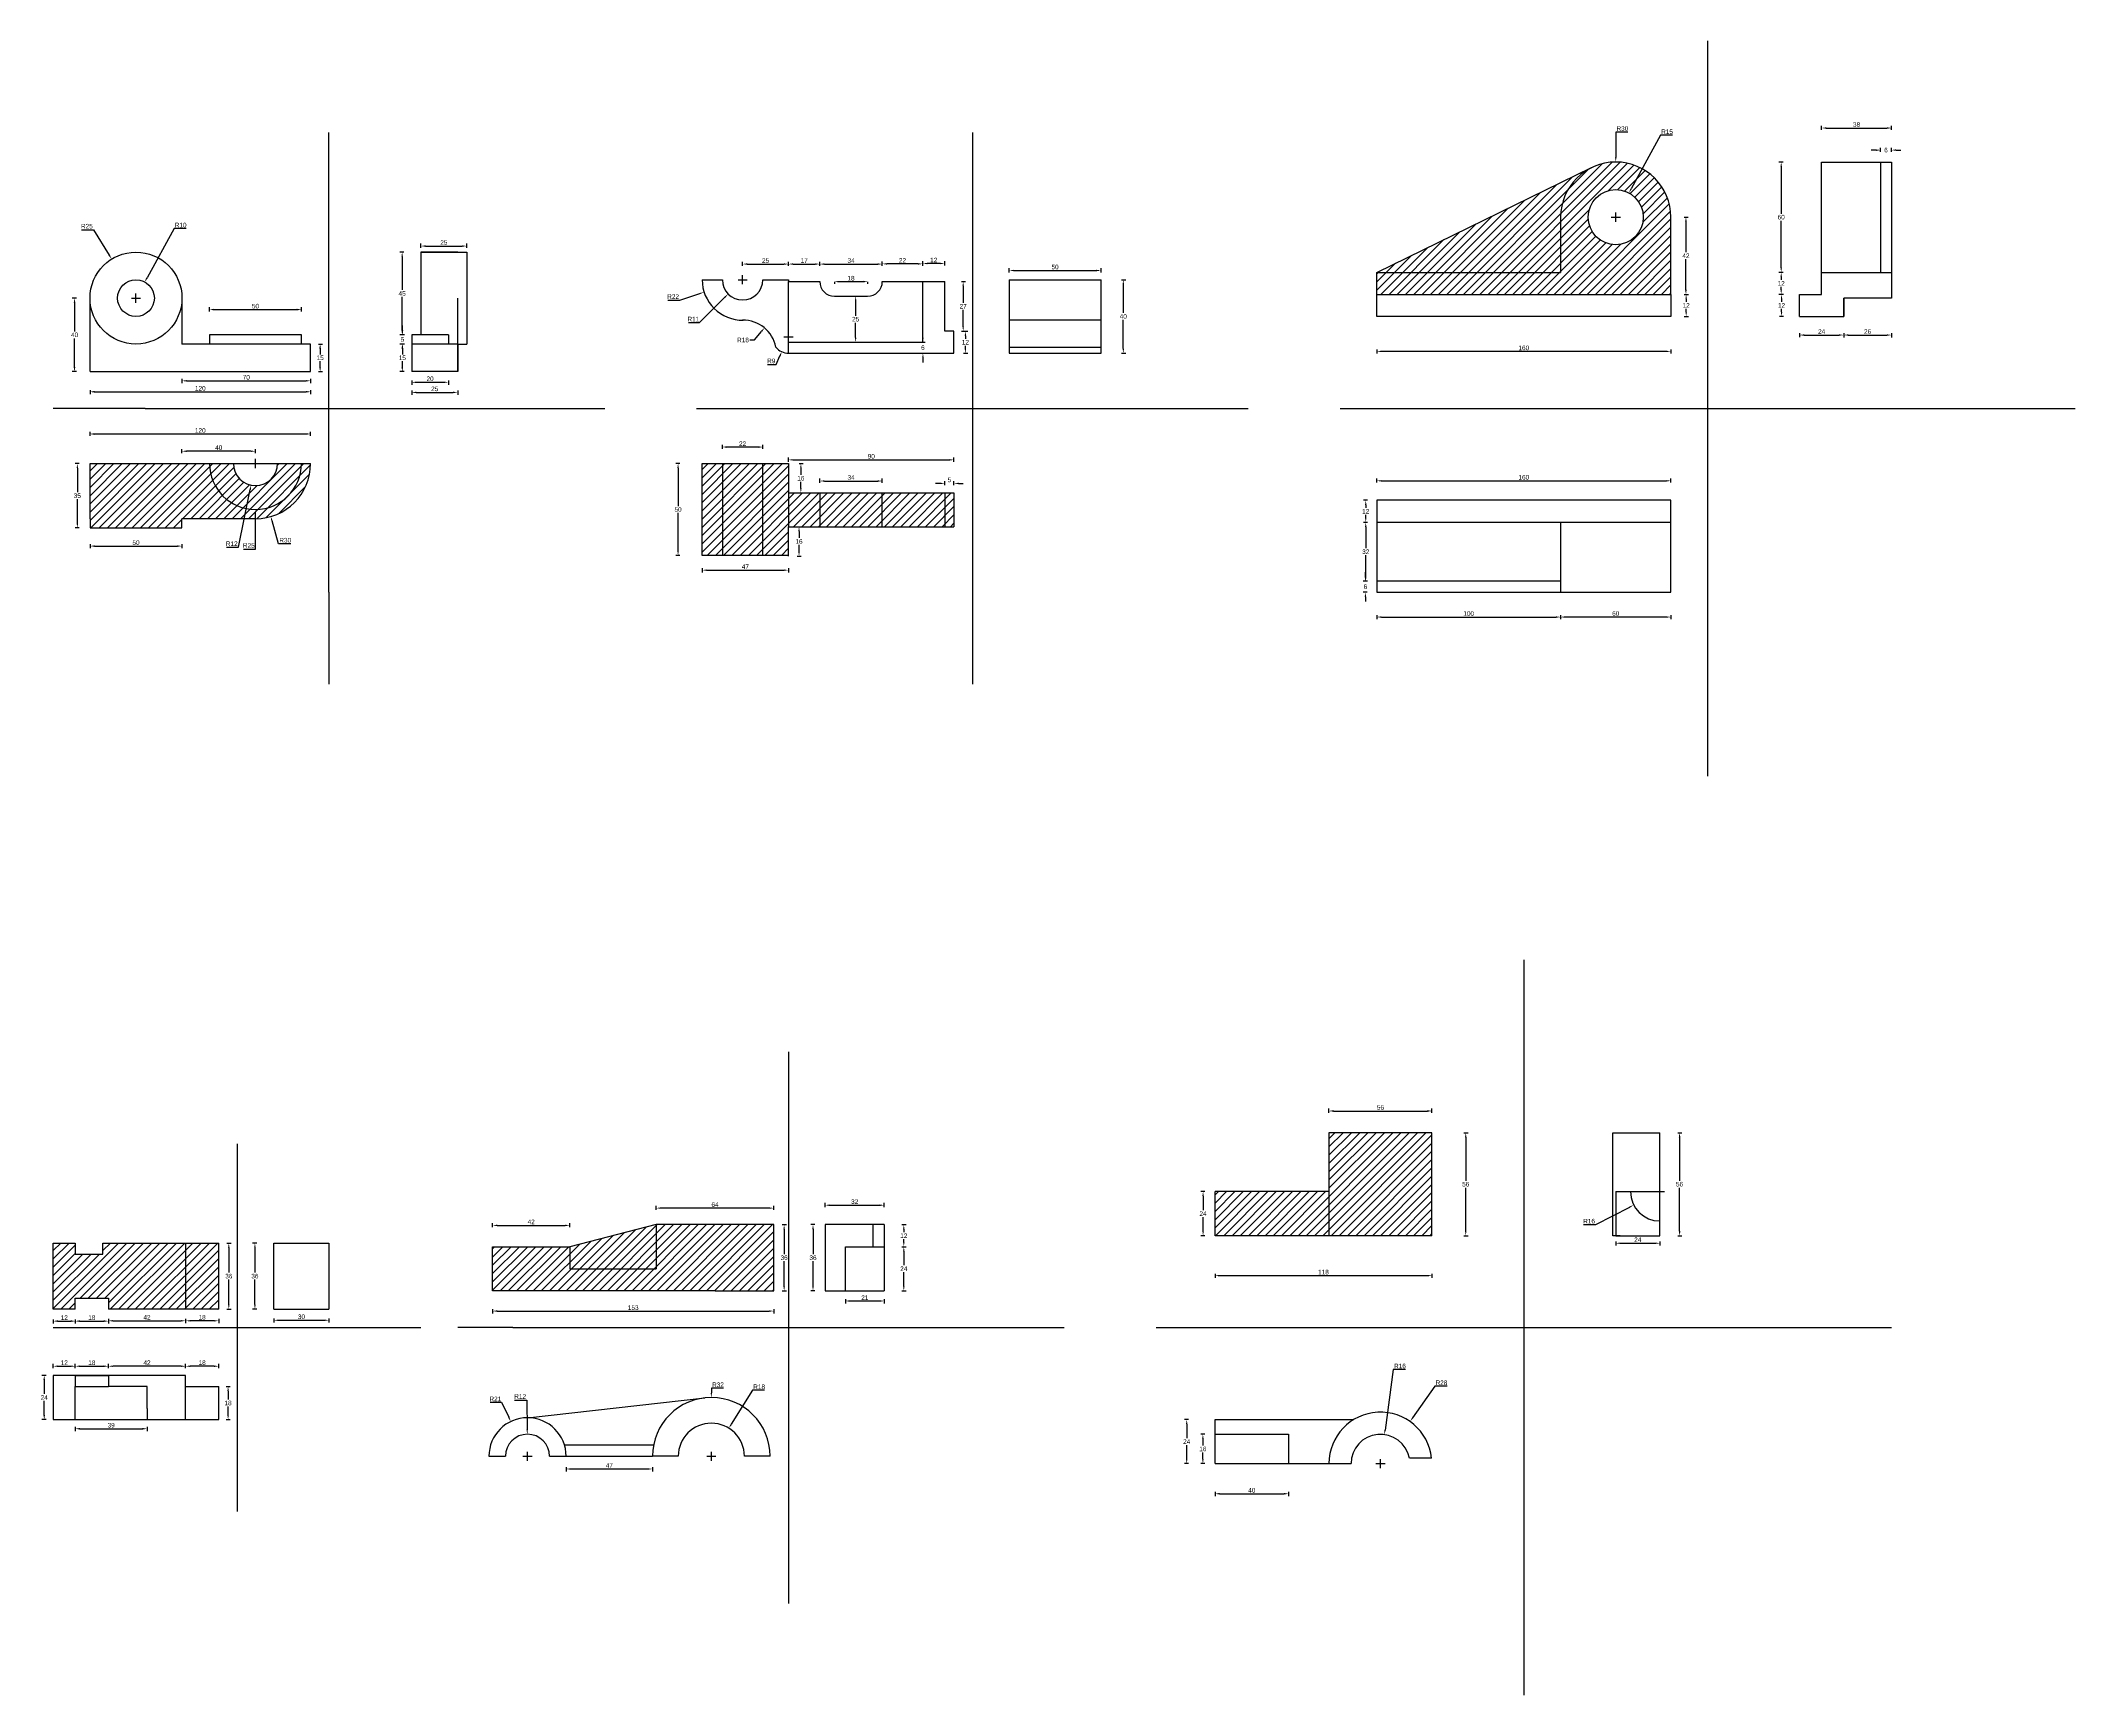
# Model space of a CAD drawing. Header units: millimetres. Extents: x -7 to 1100, y 50 to 950.
import ezdxf

# ---------------------------------------------------------------- set-up
doc = ezdxf.new("R2010")
doc.units = ezdxf.units.MM
doc.styles.get("Standard").update_dxf_attribs({"font": 'arial.ttf'})
doc.dimstyles.new('ISO-25', dxfattribs={"dimtxt": 2.5, "dimasz": 2.5, "dimexe": 1.25, "dimexo": 0.625, "dimtad": 1, "dimtih": 1, "dimtoh": 1, "dimzin": 9, "dimtxsty": 'Standard', "dimcen": 2.5, "dimadec": 0, "dimazin": 0, "dimtfac": 1, "dimtofl": 0, "dimtmove": 0, "dimatfit": 3, "dimfxl": 1, "dimfxlon": 1, "dimarcsym": 0})

# ---------------------------------------------------------------- blocks, each defined once
blk = doc.blocks.new('*D1')
at = {"color": 0, "lineweight": -2, "transparency": 16777216}
for p, q in [((0, 254.5), (0, 252.3)), ((2.5, 253.5), (9.5, 253.5)), ((12, 254.5), (12, 252.3))]:
    blk.add_line(p, q, dxfattribs=at)
at = {"color": 0, "transparency": 16777216}
for points in [[(2.5, 254), (2.5, 253.1), (0, 253.5)], [(9.5, 254), (9.5, 253.1), (12, 253.5)]]:
    blk.add_solid(points, dxfattribs=at)
at = {"layer": 'Defpoints', "color": 0, "transparency": 16777216}
for p in [(0, 260), (12, 260), (12, 253.5)]:
    blk.add_point(p, dxfattribs=at)
at = {"color": 0, "transparency": 16777216, "insert": (6, 255.4), "char_height": 2.5, "attachment_point": 5}
blk.add_mtext('12', dxfattribs=at)
blk = doc.blocks.new('*D2')
at = {"color": 0, "lineweight": -2, "transparency": 16777216}
for p, q in [((12, 254.5), (12, 252.3)), ((14.5, 253.5), (27.5, 253.5)), ((30, 254.5), (30, 252.3))]:
    blk.add_line(p, q, dxfattribs=at)
at = {"color": 0, "transparency": 16777216}
for points in [[(14.5, 254), (14.5, 253.1), (12, 253.5)], [(27.5, 254), (27.5, 253.1), (30, 253.5)]]:
    blk.add_solid(points, dxfattribs=at)
at = {"layer": 'Defpoints', "color": 0, "transparency": 16777216}
for p in [(12, 260), (30, 260), (30, 253.5)]:
    blk.add_point(p, dxfattribs=at)
at = {"color": 0, "transparency": 16777216, "insert": (21, 255.4), "char_height": 2.5, "attachment_point": 5}
blk.add_mtext('18', dxfattribs=at)
blk = doc.blocks.new('*D3')
at = {"color": 0, "lineweight": -2, "transparency": 16777216}
for p, q in [((30, 254.7), (30, 252.4)), ((72, 254.7), (72, 252.4)), ((32.5, 253.7), (69.5, 253.7))]:
    blk.add_line(p, q, dxfattribs=at)
at = {"color": 0, "transparency": 16777216}
for points in [[(32.5, 254.1), (32.5, 253.3), (30, 253.7)], [(69.5, 254.1), (69.5, 253.3), (72, 253.7)]]:
    blk.add_solid(points, dxfattribs=at)
at = {"layer": 'Defpoints', "color": 0, "transparency": 16777216}
for p in [(30, 260), (72, 260), (72, 253.7)]:
    blk.add_point(p, dxfattribs=at)
at = {"color": 0, "transparency": 16777216, "insert": (51, 255.6), "char_height": 2.5, "attachment_point": 5}
blk.add_mtext('42', dxfattribs=at)
blk = doc.blocks.new('*D4')
at = {"color": 0, "lineweight": -2, "transparency": 16777216}
for p, q in [((72, 254.7), (72, 252.4)), ((90, 254.7), (90, 252.4)), ((87.5, 253.7), (74.5, 253.7))]:
    blk.add_line(p, q, dxfattribs=at)
at = {"color": 0, "transparency": 16777216}
for points in [[(74.5, 254.1), (74.5, 253.3), (72, 253.7)], [(87.5, 254.1), (87.5, 253.3), (90, 253.7)]]:
    blk.add_solid(points, dxfattribs=at)
at = {"layer": 'Defpoints', "color": 0, "transparency": 16777216}
for p in [(72, 260), (90, 260), (72, 253.7)]:
    blk.add_point(p, dxfattribs=at)
at = {"color": 0, "transparency": 16777216, "insert": (81, 255.6), "char_height": 2.5, "attachment_point": 5}
blk.add_mtext('18', dxfattribs=at)
blk = doc.blocks.new('*D5')
at = {"color": 0, "lineweight": -2, "transparency": 16777216}
for p, q in [((94.5, 296), (96.7, 296)), ((95.5, 293.5), (95.5, 279.9)), ((95.5, 262.5), (95.5, 276.1)), ((94.5, 260), (96.7, 260))]:
    blk.add_line(p, q, dxfattribs=at)
at = {"color": 0, "transparency": 16777216}
for points in [[(95.1, 293.5), (95.9, 293.5), (95.5, 296)], [(95.1, 262.5), (95.9, 262.5), (95.5, 260)]]:
    blk.add_solid(points, dxfattribs=at)
at = {"layer": 'Defpoints', "color": 0, "transparency": 16777216}
for p in [(90, 296), (90, 260), (95.5, 260)]:
    blk.add_point(p, dxfattribs=at)
at = {"color": 0, "transparency": 16777216, "insert": (95.5, 278), "char_height": 2.5, "attachment_point": 5}
blk.add_mtext('36', dxfattribs=at)
blk = doc.blocks.new('*D6')
at = {"color": 0, "lineweight": -2, "transparency": 16777216}
for p, q in [((110.7, 296), (108.4, 296)), ((109.7, 293.5), (109.7, 279.9)), ((109.7, 262.5), (109.7, 276.1)), ((110.7, 260), (108.4, 260))]:
    blk.add_line(p, q, dxfattribs=at)
at = {"color": 0, "transparency": 16777216}
for points in [[(109.3, 293.5), (110.1, 293.5), (109.7, 296)], [(109.3, 262.5), (110.1, 262.5), (109.7, 260)]]:
    blk.add_solid(points, dxfattribs=at)
at = {"layer": 'Defpoints', "color": 0, "transparency": 16777216}
for p in [(120, 296), (109.7, 260), (120, 260)]:
    blk.add_point(p, dxfattribs=at)
at = {"color": 0, "transparency": 16777216, "insert": (109.7, 278), "char_height": 2.5, "attachment_point": 5}
blk.add_mtext('36', dxfattribs=at)
blk = doc.blocks.new('*D7')
at = {"color": 0, "lineweight": -2, "transparency": 16777216}
for p, q in [((120, 255), (120, 252.7)), ((150, 255), (150, 252.7)), ((122.5, 254), (147.5, 254))]:
    blk.add_line(p, q, dxfattribs=at)
at = {"color": 0, "transparency": 16777216}
for points in [[(122.5, 254.4), (122.5, 253.6), (120, 254)], [(147.5, 254.4), (147.5, 253.6), (150, 254)]]:
    blk.add_solid(points, dxfattribs=at)
at = {"layer": 'Defpoints', "color": 0, "transparency": 16777216}
for p in [(120, 260), (150, 260), (150, 254)]:
    blk.add_point(p, dxfattribs=at)
at = {"color": 0, "transparency": 16777216, "insert": (135, 255.9), "char_height": 2.5, "attachment_point": 5}
blk.add_mtext('30', dxfattribs=at)
blk = doc.blocks.new('*D8')
at = {"color": 0, "lineweight": -2, "transparency": 16777216}
for p, q in [((0, 228), (0, 230.3)), ((2.5, 229), (9.5, 229)), ((12, 228), (12, 230.3))]:
    blk.add_line(p, q, dxfattribs=at)
at = {"color": 0, "transparency": 16777216}
for points in [[(2.5, 229.4), (2.5, 228.6), (0, 229)], [(9.5, 229.4), (9.5, 228.6), (12, 229)]]:
    blk.add_solid(points, dxfattribs=at)
at = {"layer": 'Defpoints', "color": 0, "transparency": 16777216}
for p in [(0, 224), (12, 229), (12, 224)]:
    blk.add_point(p, dxfattribs=at)
at = {"color": 0, "transparency": 16777216, "insert": (6, 230.9), "char_height": 2.5, "attachment_point": 5}
blk.add_mtext('12', dxfattribs=at)
blk = doc.blocks.new('*D9')
at = {"color": 0, "lineweight": -2, "transparency": 16777216}
for p, q in [((12, 228), (12, 230.3)), ((14.5, 229), (27.5, 229)), ((30, 228), (30, 230.3))]:
    blk.add_line(p, q, dxfattribs=at)
at = {"color": 0, "transparency": 16777216}
for points in [[(14.5, 229.4), (14.5, 228.6), (12, 229)], [(27.5, 229.4), (27.5, 228.6), (30, 229)]]:
    blk.add_solid(points, dxfattribs=at)
at = {"layer": 'Defpoints', "color": 0, "transparency": 16777216}
for p in [(12, 224), (30, 229), (30, 224)]:
    blk.add_point(p, dxfattribs=at)
at = {"color": 0, "transparency": 16777216, "insert": (21, 230.9), "char_height": 2.5, "attachment_point": 5}
blk.add_mtext('18', dxfattribs=at)
blk = doc.blocks.new('*D10')
at = {"color": 0, "lineweight": -2, "transparency": 16777216}
for p, q in [((30, 228), (30, 230.3)), ((69.5, 229), (32.5, 229)), ((72, 228), (72, 230.3))]:
    blk.add_line(p, q, dxfattribs=at)
at = {"color": 0, "transparency": 16777216}
for points in [[(32.5, 229.4), (32.5, 228.6), (30, 229)], [(69.5, 229.4), (69.5, 228.6), (72, 229)]]:
    blk.add_solid(points, dxfattribs=at)
at = {"layer": 'Defpoints', "color": 0, "transparency": 16777216}
for p in [(30, 229), (30, 224), (72, 224)]:
    blk.add_point(p, dxfattribs=at)
at = {"color": 0, "transparency": 16777216, "insert": (51, 230.9), "char_height": 2.5, "attachment_point": 5}
blk.add_mtext('42', dxfattribs=at)
blk = doc.blocks.new('*D11')
at = {"color": 0, "lineweight": -2, "transparency": 16777216}
for p, q in [((72, 228), (72, 230.3)), ((87.5, 229), (74.5, 229)), ((90, 228), (90, 230.3))]:
    blk.add_line(p, q, dxfattribs=at)
at = {"color": 0, "transparency": 16777216}
for points in [[(74.5, 229.4), (74.5, 228.6), (72, 229)], [(87.5, 229.4), (87.5, 228.6), (90, 229)]]:
    blk.add_solid(points, dxfattribs=at)
at = {"layer": 'Defpoints', "color": 0, "transparency": 16777216}
for p in [(72, 229), (72, 218), (90, 218)]:
    blk.add_point(p, dxfattribs=at)
at = {"color": 0, "transparency": 16777216, "insert": (81, 230.9), "char_height": 2.5, "attachment_point": 5}
blk.add_mtext('18', dxfattribs=at)
blk = doc.blocks.new('*D12')
at = {"color": 0, "lineweight": -2, "transparency": 16777216}
for p, q in [((12, 196), (12, 193.7)), ((14.5, 195), (48.5, 195)), ((51, 196), (51, 193.7))]:
    blk.add_line(p, q, dxfattribs=at)
at = {"color": 0, "transparency": 16777216}
for points in [[(14.5, 195.4), (14.5, 194.5), (12, 195)], [(48.5, 195.4), (48.5, 194.5), (51, 195)]]:
    blk.add_solid(points, dxfattribs=at)
at = {"layer": 'Defpoints', "color": 0, "transparency": 16777216}
for p in [(12, 200), (51, 200), (51, 195)]:
    blk.add_point(p, dxfattribs=at)
at = {"color": 0, "transparency": 16777216, "insert": (31.5, 196.9), "char_height": 2.5, "attachment_point": 5}
blk.add_mtext('39', dxfattribs=at)
blk = doc.blocks.new('*D13')
at = {"color": 0, "lineweight": -2, "transparency": 16777216}
for p, q in [((94.1, 218), (96.3, 218)), ((95.1, 215.5), (95.1, 210.9)), ((94.1, 200), (96.3, 200)), ((95.1, 202.5), (95.1, 207.1))]:
    blk.add_line(p, q, dxfattribs=at)
at = {"color": 0, "transparency": 16777216}
for points in [[(94.7, 215.5), (95.5, 215.5), (95.1, 218)], [(94.7, 202.5), (95.5, 202.5), (95.1, 200)]]:
    blk.add_solid(points, dxfattribs=at)
at = {"layer": 'Defpoints', "color": 0, "transparency": 16777216}
for p in [(90, 218), (90, 200), (95.1, 200)]:
    blk.add_point(p, dxfattribs=at)
at = {"color": 0, "transparency": 16777216, "insert": (95.1, 209), "char_height": 2.5, "attachment_point": 5}
blk.add_mtext('18', dxfattribs=at)
blk = doc.blocks.new('*D14')
at = {"color": 0, "lineweight": -2, "transparency": 16777216}
for p, q in [((-3.9, 224), (-6.2, 224)), ((-4.9, 221.5), (-4.9, 213.9)), ((-3.9, 200), (-6.2, 200)), ((-4.9, 202.5), (-4.9, 210.1))]:
    blk.add_line(p, q, dxfattribs=at)
at = {"color": 0, "transparency": 16777216}
for points in [[(-5.4, 221.5), (-4.5, 221.5), (-4.9, 224)], [(-5.4, 202.5), (-4.5, 202.5), (-4.9, 200)]]:
    blk.add_solid(points, dxfattribs=at)
at = {"layer": 'Defpoints', "color": 0, "transparency": 16777216}
for p in [(0, 224), (-4.9, 200), (0, 200)]:
    blk.add_point(p, dxfattribs=at)
at = {"color": 0, "transparency": 16777216, "insert": (-4.9, 212), "char_height": 2.5, "attachment_point": 5}
blk.add_mtext('24', dxfattribs=at)
blk = doc.blocks.new('*D15')
at = {"color": 0, "lineweight": -2, "transparency": 16777216}
for p, q in [((239, 304.6), (239, 306.8)), ((241.5, 305.6), (278.5, 305.6)), ((281, 304.6), (281, 306.8))]:
    blk.add_line(p, q, dxfattribs=at)
at = {"color": 0, "transparency": 16777216}
for points in [[(241.5, 306), (241.5, 305.2), (239, 305.6)], [(278.5, 306), (278.5, 305.2), (281, 305.6)]]:
    blk.add_solid(points, dxfattribs=at)
at = {"layer": 'Defpoints', "color": 0, "transparency": 16777216}
for p in [(281, 305.6), (239, 294), (281, 294)]:
    blk.add_point(p, dxfattribs=at)
at = {"color": 0, "transparency": 16777216, "insert": (260, 307.5), "char_height": 2.5, "attachment_point": 5}
blk.add_mtext('42', dxfattribs=at)
blk = doc.blocks.new('*D16')
at = {"color": 0, "lineweight": -2, "transparency": 16777216}
for p, q in [((328, 314), (328, 316.2)), ((389.5, 315), (330.5, 315)), ((392, 314), (392, 316.2))]:
    blk.add_line(p, q, dxfattribs=at)
at = {"color": 0, "transparency": 16777216}
for points in [[(330.5, 315.4), (330.5, 314.6), (328, 315)], [(389.5, 315.4), (389.5, 314.6), (392, 315)]]:
    blk.add_solid(points, dxfattribs=at)
at = {"layer": 'Defpoints', "color": 0, "transparency": 16777216}
for p in [(328, 315), (328, 306), (392, 306)]:
    blk.add_point(p, dxfattribs=at)
at = {"color": 0, "transparency": 16777216, "insert": (360, 316.9), "char_height": 2.5, "attachment_point": 5}
blk.add_mtext('64', dxfattribs=at)
blk = doc.blocks.new('*D17')
at = {"color": 0, "lineweight": -2, "transparency": 16777216}
for p, q in [((396.6, 306), (398.8, 306)), ((397.6, 303.5), (397.6, 289.9)), ((397.6, 272.5), (397.6, 286.1)), ((396.6, 270), (398.8, 270))]:
    blk.add_line(p, q, dxfattribs=at)
at = {"color": 0, "transparency": 16777216}
for points in [[(397.2, 303.5), (398, 303.5), (397.6, 306)], [(397.2, 272.5), (398, 272.5), (397.6, 270)]]:
    blk.add_solid(points, dxfattribs=at)
at = {"layer": 'Defpoints', "color": 0, "transparency": 16777216}
for p in [(392, 306), (397.6, 306), (392, 270)]:
    blk.add_point(p, dxfattribs=at)
at = {"color": 0, "transparency": 16777216, "insert": (397.6, 288), "char_height": 2.5, "attachment_point": 5}
blk.add_mtext('36', dxfattribs=at)
blk = doc.blocks.new('*D18')
at = {"color": 0, "lineweight": -2, "transparency": 16777216}
for p, q in [((239, 260), (239, 257.7)), ((241.5, 259), (389.5, 259)), ((392, 260), (392, 257.7))]:
    blk.add_line(p, q, dxfattribs=at)
at = {"color": 0, "transparency": 16777216}
for points in [[(241.5, 259.4), (241.5, 258.6), (239, 259)], [(389.5, 259.4), (389.5, 258.6), (392, 259)]]:
    blk.add_solid(points, dxfattribs=at)
at = {"layer": 'Defpoints', "color": 0, "transparency": 16777216}
for p in [(239, 270), (392, 270), (392, 259)]:
    blk.add_point(p, dxfattribs=at)
at = {"color": 0, "transparency": 16777216, "insert": (315.5, 260.9), "char_height": 2.5, "attachment_point": 5}
blk.add_mtext('153', dxfattribs=at)
blk = doc.blocks.new('*D19')
at = {"color": 0, "lineweight": -2, "transparency": 16777216}
for p, q in [((420, 315.6), (420, 317.8)), ((422.5, 316.6), (449.5, 316.6)), ((452, 315.6), (452, 317.8))]:
    blk.add_line(p, q, dxfattribs=at)
at = {"color": 0, "transparency": 16777216}
for points in [[(422.5, 317), (422.5, 316.1), (420, 316.6)], [(449.5, 317), (449.5, 316.1), (452, 316.6)]]:
    blk.add_solid(points, dxfattribs=at)
at = {"layer": 'Defpoints', "color": 0, "transparency": 16777216}
for p in [(452, 316.6), (420, 306), (452, 306)]:
    blk.add_point(p, dxfattribs=at)
at = {"color": 0, "transparency": 16777216, "insert": (436, 318.5), "char_height": 2.5, "attachment_point": 5}
blk.add_mtext('32', dxfattribs=at)
blk = doc.blocks.new('*D20')
at = {"color": 0, "lineweight": -2, "transparency": 16777216}
for p, q in [((414.3, 306), (412.1, 306)), ((413.3, 303.5), (413.3, 289.9)), ((413.3, 272.5), (413.3, 286.1)), ((414.3, 270), (412.1, 270))]:
    blk.add_line(p, q, dxfattribs=at)
at = {"color": 0, "transparency": 16777216}
for points in [[(412.9, 303.5), (413.7, 303.5), (413.3, 306)], [(412.9, 272.5), (413.7, 272.5), (413.3, 270)]]:
    blk.add_solid(points, dxfattribs=at)
at = {"layer": 'Defpoints', "color": 0, "transparency": 16777216}
for p in [(420, 306), (413.3, 270), (420, 270)]:
    blk.add_point(p, dxfattribs=at)
at = {"color": 0, "transparency": 16777216, "insert": (413.3, 288), "char_height": 2.5, "attachment_point": 5}
blk.add_mtext('36', dxfattribs=at)
blk = doc.blocks.new('*D21')
at = {"color": 0, "lineweight": -2, "transparency": 16777216}
for p, q in [((461.7, 306), (464, 306)), ((462.7, 303.5), (462.7, 301.9)), ((461.7, 294), (464, 294)), ((462.7, 296.5), (462.7, 298.1))]:
    blk.add_line(p, q, dxfattribs=at)
at = {"color": 0, "transparency": 16777216}
for points in [[(462.3, 303.5), (463.1, 303.5), (462.7, 306)], [(462.3, 296.5), (463.1, 296.5), (462.7, 294)]]:
    blk.add_solid(points, dxfattribs=at)
at = {"layer": 'Defpoints', "color": 0, "transparency": 16777216}
for p in [(452, 306), (452, 294), (462.7, 294)]:
    blk.add_point(p, dxfattribs=at)
at = {"color": 0, "transparency": 16777216, "insert": (462.7, 300), "char_height": 2.5, "attachment_point": 5}
blk.add_mtext('12', dxfattribs=at)
blk = doc.blocks.new('*D22')
at = {"color": 0, "lineweight": -2, "transparency": 16777216}
for p, q in [((461.7, 294), (464, 294)), ((462.7, 291.5), (462.7, 283.9)), ((462.7, 272.5), (462.7, 280.1)), ((461.7, 270), (464, 270))]:
    blk.add_line(p, q, dxfattribs=at)
at = {"color": 0, "transparency": 16777216}
for points in [[(462.3, 291.5), (463.1, 291.5), (462.7, 294)], [(462.3, 272.5), (463.1, 272.5), (462.7, 270)]]:
    blk.add_solid(points, dxfattribs=at)
at = {"layer": 'Defpoints', "color": 0, "transparency": 16777216}
for p in [(452, 294), (462.7, 294), (452, 270)]:
    blk.add_point(p, dxfattribs=at)
at = {"color": 0, "transparency": 16777216, "insert": (462.7, 282), "char_height": 2.5, "attachment_point": 5}
blk.add_mtext('24', dxfattribs=at)
blk = doc.blocks.new('*D23')
at = {"color": 0, "lineweight": -2, "transparency": 16777216}
for p, q in [((431, 265.5), (431, 263.2)), ((433.5, 264.5), (449.5, 264.5)), ((452, 265.5), (452, 263.2))]:
    blk.add_line(p, q, dxfattribs=at)
at = {"color": 0, "transparency": 16777216}
for points in [[(433.5, 264.9), (433.5, 264), (431, 264.5)], [(449.5, 264.9), (449.5, 264), (452, 264.5)]]:
    blk.add_solid(points, dxfattribs=at)
at = {"layer": 'Defpoints', "color": 0, "transparency": 16777216}
for p in [(431, 270), (452, 270), (452, 264.5)]:
    blk.add_point(p, dxfattribs=at)
at = {"color": 0, "transparency": 16777216, "insert": (441.5, 266.3), "char_height": 2.5, "attachment_point": 5}
blk.add_mtext('21', dxfattribs=at)
blk = doc.blocks.new('*D24')
at = {"color": 0, "lineweight": -2, "transparency": 16777216}
for p, q in [((364.6, 217), (358, 217)), ((358, 217), (358, 214.5)), ((355.5, 180), (360.5, 180)), ((358, 177.5), (358, 182.5))]:
    blk.add_line(p, q, dxfattribs=at)
at = {"color": 0, "transparency": 16777216}
blk.add_solid([(357.6, 214.5), (358.4, 214.5), (358, 212)], dxfattribs=at)
at = {"layer": 'Defpoints', "color": 0, "transparency": 16777216}
for p in [(358, 212), (358, 180)]:
    blk.add_point(p, dxfattribs=at)
at = {"color": 0, "transparency": 16777216, "insert": (361.6, 218.9), "char_height": 2.5, "attachment_point": 5}
blk.add_mtext('R32', dxfattribs=at)
blk = doc.blocks.new('*D25')
at = {"color": 0, "lineweight": -2, "transparency": 16777216}
for p, q in [((380.3, 215.9), (368.8, 197.4)), ((386.9, 215.9), (380.3, 215.9)), ((355.5, 180), (360.5, 180)), ((358, 177.5), (358, 182.5))]:
    blk.add_line(p, q, dxfattribs=at)
at = {"color": 0, "transparency": 16777216}
blk.add_solid([(368.5, 197.6), (369.2, 197.2), (367.5, 195.3)], dxfattribs=at)
at = {"layer": 'Defpoints', "color": 0, "transparency": 16777216}
for p in [(367.5, 195.3), (358, 180)]:
    blk.add_point(p, dxfattribs=at)
at = {"color": 0, "transparency": 16777216, "insert": (384, 217.8), "char_height": 2.5, "attachment_point": 5}
blk.add_mtext('R18', dxfattribs=at)
blk = doc.blocks.new('*D26')
at = {"color": 0, "lineweight": -2, "transparency": 16777216}
for p, q in [((237.7, 209.4), (243.8, 209.4)), ((243.8, 209.4), (247.8, 201.2)), ((255.5, 180), (260.5, 180)), ((258, 177.5), (258, 182.5))]:
    blk.add_line(p, q, dxfattribs=at)
at = {"color": 0, "transparency": 16777216}
blk.add_solid([(248.2, 201.3), (247.4, 201), (248.9, 198.9)], dxfattribs=at)
at = {"layer": 'Defpoints', "color": 0, "transparency": 16777216}
for p in [(248.9, 198.9), (258, 180)]:
    blk.add_point(p, dxfattribs=at)
at = {"color": 0, "transparency": 16777216, "insert": (240.5, 211.2), "char_height": 2.5, "attachment_point": 5}
blk.add_mtext('R21', dxfattribs=at)
blk = doc.blocks.new('*D27')
at = {"color": 0, "lineweight": -2, "transparency": 16777216}
for p, q in [((251, 210.6), (257.6, 210.6)), ((257.6, 210.6), (257.8, 194.5)), ((255.5, 180), (260.5, 180)), ((258, 177.5), (258, 182.5))]:
    blk.add_line(p, q, dxfattribs=at)
at = {"color": 0, "transparency": 16777216}
blk.add_solid([(258.2, 194.5), (257.4, 194.5), (257.9, 192)], dxfattribs=at)
at = {"layer": 'Defpoints', "color": 0, "transparency": 16777216}
for p in [(257.9, 192), (258, 180)]:
    blk.add_point(p, dxfattribs=at)
at = {"color": 0, "transparency": 16777216, "insert": (254, 212.5), "char_height": 2.5, "attachment_point": 5}
blk.add_mtext('R12', dxfattribs=at)
blk = doc.blocks.new('*D28')
at = {"color": 0, "lineweight": -2, "transparency": 16777216}
for p, q in [((279, 174.1), (279, 171.8)), ((281.5, 173.1), (323.5, 173.1)), ((326, 174.1), (326, 171.8))]:
    blk.add_line(p, q, dxfattribs=at)
at = {"color": 0, "transparency": 16777216}
for points in [[(281.5, 173.5), (281.5, 172.7), (279, 173.1)], [(323.5, 173.5), (323.5, 172.7), (326, 173.1)]]:
    blk.add_solid(points, dxfattribs=at)
at = {"layer": 'Defpoints', "color": 0, "transparency": 16777216}
for p in [(279, 180), (326, 180), (326, 173.1)]:
    blk.add_point(p, dxfattribs=at)
at = {"color": 0, "transparency": 16777216, "insert": (302.5, 175), "char_height": 2.5, "attachment_point": 5}
blk.add_mtext('47', dxfattribs=at)
blk = doc.blocks.new('*D29')
at = {"color": 0, "lineweight": -2, "transparency": 16777216}
for p, q in [((632, 279.3), (632, 277)), ((634.5, 278.3), (747.5, 278.3)), ((750, 279.3), (750, 277))]:
    blk.add_line(p, q, dxfattribs=at)
at = {"color": 0, "transparency": 16777216}
for points in [[(634.5, 278.7), (634.5, 277.8), (632, 278.3)], [(747.5, 278.7), (747.5, 277.8), (750, 278.3)]]:
    blk.add_solid(points, dxfattribs=at)
at = {"layer": 'Defpoints', "color": 0, "transparency": 16777216}
for p in [(632, 300), (750, 300), (750, 278.3)]:
    blk.add_point(p, dxfattribs=at)
at = {"color": 0, "transparency": 16777216, "insert": (691, 280.2), "char_height": 2.5, "attachment_point": 5}
blk.add_mtext('118', dxfattribs=at)
blk = doc.blocks.new('*D30')
at = {"color": 0, "lineweight": -2, "transparency": 16777216}
for p, q in [((767.4, 356), (769.7, 356)), ((768.4, 353.5), (768.4, 329.9)), ((768.4, 302.5), (768.4, 326.1)), ((767.4, 300), (769.7, 300))]:
    blk.add_line(p, q, dxfattribs=at)
at = {"color": 0, "transparency": 16777216}
for points in [[(768, 353.5), (768.8, 353.5), (768.4, 356)], [(768, 302.5), (768.8, 302.5), (768.4, 300)]]:
    blk.add_solid(points, dxfattribs=at)
at = {"layer": 'Defpoints', "color": 0, "transparency": 16777216}
for p in [(750, 356), (750, 300), (768.4, 300)]:
    blk.add_point(p, dxfattribs=at)
at = {"color": 0, "transparency": 16777216, "insert": (768.4, 328), "char_height": 2.5, "attachment_point": 5}
blk.add_mtext('56', dxfattribs=at)
blk = doc.blocks.new('*D31')
at = {"color": 0, "lineweight": -2, "transparency": 16777216}
for p, q in [((694, 366.8), (694, 369.1)), ((696.5, 367.8), (747.5, 367.8)), ((750, 366.8), (750, 369.1))]:
    blk.add_line(p, q, dxfattribs=at)
at = {"color": 0, "transparency": 16777216}
for points in [[(696.5, 368.3), (696.5, 367.4), (694, 367.8)], [(747.5, 368.3), (747.5, 367.4), (750, 367.8)]]:
    blk.add_solid(points, dxfattribs=at)
at = {"layer": 'Defpoints', "color": 0, "transparency": 16777216}
for p in [(750, 367.8), (694, 356), (750, 356)]:
    blk.add_point(p, dxfattribs=at)
at = {"color": 0, "transparency": 16777216, "insert": (722, 369.7), "char_height": 2.5, "attachment_point": 5}
blk.add_mtext('56', dxfattribs=at)
blk = doc.blocks.new('*D32')
at = {"color": 0, "lineweight": -2, "transparency": 16777216}
for p, q in [((626.5, 324), (624.2, 324)), ((625.5, 321.5), (625.5, 313.9)), ((625.5, 302.5), (625.5, 310.1)), ((626.5, 300), (624.2, 300))]:
    blk.add_line(p, q, dxfattribs=at)
at = {"color": 0, "transparency": 16777216}
for points in [[(625.1, 321.5), (625.9, 321.5), (625.5, 324)], [(625.1, 302.5), (625.9, 302.5), (625.5, 300)]]:
    blk.add_solid(points, dxfattribs=at)
at = {"layer": 'Defpoints', "color": 0, "transparency": 16777216}
for p in [(625.5, 324), (632, 324), (632, 300)]:
    blk.add_point(p, dxfattribs=at)
at = {"color": 0, "transparency": 16777216, "insert": (625.5, 312), "char_height": 2.5, "attachment_point": 5}
blk.add_mtext('24', dxfattribs=at)
blk = doc.blocks.new('*D33')
at = {"color": 0, "lineweight": -2, "transparency": 16777216}
for p, q in [((883.7, 356), (886, 356)), ((884.7, 353.5), (884.7, 329.9)), ((884.7, 302.5), (884.7, 326.1)), ((883.7, 300), (886, 300))]:
    blk.add_line(p, q, dxfattribs=at)
at = {"color": 0, "transparency": 16777216}
for points in [[(884.3, 353.5), (885.2, 353.5), (884.7, 356)], [(884.3, 302.5), (885.2, 302.5), (884.7, 300)]]:
    blk.add_solid(points, dxfattribs=at)
at = {"layer": 'Defpoints', "color": 0, "transparency": 16777216}
for p in [(874, 356), (874, 300), (884.7, 300)]:
    blk.add_point(p, dxfattribs=at)
at = {"color": 0, "transparency": 16777216, "insert": (884.7, 328), "char_height": 2.5, "attachment_point": 5}
blk.add_mtext('56', dxfattribs=at)
blk = doc.blocks.new('*D34')
at = {"color": 0, "lineweight": -2, "transparency": 16777216}
for p, q in [((850, 296.9), (850, 294.7)), ((852.5, 295.9), (871.5, 295.9)), ((874, 296.9), (874, 294.7))]:
    blk.add_line(p, q, dxfattribs=at)
at = {"color": 0, "transparency": 16777216}
for points in [[(852.5, 296.3), (852.5, 295.5), (850, 295.9)], [(871.5, 296.3), (871.5, 295.5), (874, 295.9)]]:
    blk.add_solid(points, dxfattribs=at)
at = {"layer": 'Defpoints', "color": 0, "transparency": 16777216}
for p in [(850, 300), (874, 300), (874, 295.9)]:
    blk.add_point(p, dxfattribs=at)
at = {"color": 0, "transparency": 16777216, "insert": (862, 297.8), "char_height": 2.5, "attachment_point": 5}
blk.add_mtext('24', dxfattribs=at)
blk = doc.blocks.new('*D35')
at = {"color": 0, "lineweight": -2, "transparency": 16777216}
for p, q in [((871.5, 324), (876.5, 324)), ((874, 321.5), (874, 326.5)), ((839.1, 306), (857.6, 315.5)), ((832.5, 306), (839.1, 306))]:
    blk.add_line(p, q, dxfattribs=at)
at = {"color": 0, "transparency": 16777216}
blk.add_solid([(857.4, 315.9), (857.7, 315.2), (859.8, 316.7)], dxfattribs=at)
at = {"layer": 'Defpoints', "color": 0, "transparency": 16777216}
for p in [(874, 324), (859.8, 316.7)]:
    blk.add_point(p, dxfattribs=at)
at = {"color": 0, "transparency": 16777216, "insert": (835.5, 307.9), "char_height": 2.5, "attachment_point": 5}
blk.add_mtext('R16', dxfattribs=at)
blk = doc.blocks.new('*D36')
at = {"color": 0, "lineweight": -2, "transparency": 16777216}
for p, q in [((751.6, 218.1), (739.5, 201)), ((758.2, 218.1), (751.6, 218.1)), ((722, 173.5), (722, 178.5)), ((719.5, 176), (724.5, 176))]:
    blk.add_line(p, q, dxfattribs=at)
at = {"color": 0, "transparency": 16777216}
blk.add_solid([(739.2, 201.2), (739.9, 200.7), (738.1, 198.9)], dxfattribs=at)
at = {"layer": 'Defpoints', "color": 0, "transparency": 16777216}
for p in [(738.1, 198.9), (722, 176)]:
    blk.add_point(p, dxfattribs=at)
at = {"color": 0, "transparency": 16777216, "insert": (755.2, 220), "char_height": 2.5, "attachment_point": 5}
blk.add_mtext('R28', dxfattribs=at)
blk = doc.blocks.new('*D37')
at = {"color": 0, "lineweight": -2, "transparency": 16777216}
for p, q in [((729, 227.2), (724.5, 194.3)), ((735.6, 227.2), (729, 227.2)), ((722, 173.5), (722, 178.5)), ((719.5, 176), (724.5, 176))]:
    blk.add_line(p, q, dxfattribs=at)
at = {"color": 0, "transparency": 16777216}
blk.add_solid([(724.1, 194.4), (724.9, 194.3), (724.2, 191.9)], dxfattribs=at)
at = {"layer": 'Defpoints', "color": 0, "transparency": 16777216}
for p in [(724.2, 191.9), (722, 176)]:
    blk.add_point(p, dxfattribs=at)
at = {"color": 0, "transparency": 16777216, "insert": (732.6, 229.1), "char_height": 2.5, "attachment_point": 5}
blk.add_mtext('R16', dxfattribs=at)
blk = doc.blocks.new('*D38')
at = {"color": 0, "lineweight": -2, "transparency": 16777216}
for p, q in [((632, 160.6), (632, 158.4)), ((634.5, 159.6), (669.5, 159.6)), ((672, 160.6), (672, 158.4))]:
    blk.add_line(p, q, dxfattribs=at)
at = {"color": 0, "transparency": 16777216}
for points in [[(634.5, 160.1), (634.5, 159.2), (632, 159.6)], [(669.5, 160.1), (669.5, 159.2), (672, 159.6)]]:
    blk.add_solid(points, dxfattribs=at)
at = {"layer": 'Defpoints', "color": 0, "transparency": 16777216}
for p in [(632, 176), (672, 176), (672, 159.6)]:
    blk.add_point(p, dxfattribs=at)
at = {"color": 0, "transparency": 16777216, "insert": (652, 161.5), "char_height": 2.5, "attachment_point": 5}
blk.add_mtext('40', dxfattribs=at)
blk = doc.blocks.new('*D39')
at = {"color": 0, "lineweight": -2, "transparency": 16777216}
for p, q in [((617.6, 200), (615.4, 200)), ((616.6, 197.5), (616.6, 189.9)), ((616.6, 178.5), (616.6, 186.1)), ((617.6, 176), (615.4, 176))]:
    blk.add_line(p, q, dxfattribs=at)
at = {"color": 0, "transparency": 16777216}
for points in [[(616.2, 197.5), (617, 197.5), (616.6, 200)], [(616.2, 178.5), (617, 178.5), (616.6, 176)]]:
    blk.add_solid(points, dxfattribs=at)
at = {"layer": 'Defpoints', "color": 0, "transparency": 16777216}
for p in [(616.6, 200), (632, 200), (632, 176)]:
    blk.add_point(p, dxfattribs=at)
at = {"color": 0, "transparency": 16777216, "insert": (616.6, 188), "char_height": 2.5, "attachment_point": 5}
blk.add_mtext('24', dxfattribs=at)
blk = doc.blocks.new('*D40')
at = {"color": 0, "lineweight": -2, "transparency": 16777216}
for p, q in [((626.4, 192), (624.2, 192)), ((625.4, 189.5), (625.4, 185.9)), ((625.4, 178.5), (625.4, 182.1)), ((626.4, 176), (624.2, 176))]:
    blk.add_line(p, q, dxfattribs=at)
at = {"color": 0, "transparency": 16777216}
for points in [[(625, 189.5), (625.8, 189.5), (625.4, 192)], [(625, 178.5), (625.8, 178.5), (625.4, 176)]]:
    blk.add_solid(points, dxfattribs=at)
at = {"layer": 'Defpoints', "color": 0, "transparency": 16777216}
for p in [(625.4, 192), (632, 192), (632, 176)]:
    blk.add_point(p, dxfattribs=at)
at = {"color": 0, "transparency": 16777216, "insert": (625.4, 184), "char_height": 2.5, "attachment_point": 5}
blk.add_mtext('16', dxfattribs=at)
blk = doc.blocks.new('*D41')
at = {"color": 0, "lineweight": -2, "transparency": 16777216}
for p, q in [((962, 901.5), (962, 903.7)), ((964.5, 902.5), (997.5, 902.5)), ((1000, 901.5), (1000, 903.7))]:
    blk.add_line(p, q, dxfattribs=at)
at = {"color": 0, "transparency": 16777216}
for points in [[(964.5, 902.9), (964.5, 902.1), (962, 902.5)], [(997.5, 902.9), (997.5, 902.1), (1000, 902.5)]]:
    blk.add_solid(points, dxfattribs=at)
at = {"layer": 'Defpoints', "color": 0, "transparency": 16777216}
for p in [(1000, 902.5), (962, 884), (1000, 884)]:
    blk.add_point(p, dxfattribs=at)
at = {"color": 0, "transparency": 16777216, "insert": (981, 904.4), "char_height": 2.5, "attachment_point": 5}
blk.add_mtext('38', dxfattribs=at)
blk = doc.blocks.new('*D42')
at = {"color": 0, "lineweight": -2, "transparency": 16777216}
for p, q in [((991.5, 890.5), (989, 890.5)), ((994, 889.5), (994, 891.7)), ((1000, 889.5), (1000, 891.7)), ((1002.5, 890.5), (1005, 890.5))]:
    blk.add_line(p, q, dxfattribs=at)
at = {"color": 0, "transparency": 16777216}
for points in [[(991.5, 890.9), (991.5, 890), (994, 890.5)], [(1002.5, 890.9), (1002.5, 890.1), (1000, 890.5)]]:
    blk.add_solid(points, dxfattribs=at)
at = {"layer": 'Defpoints', "color": 0, "transparency": 16777216}
for p in [(1000, 890.5), (994, 884), (1000, 884)]:
    blk.add_point(p, dxfattribs=at)
at = {"color": 0, "transparency": 16777216, "insert": (997, 890.5), "char_height": 2.5, "attachment_point": 5}
blk.add_mtext('6', dxfattribs=at)
blk = doc.blocks.new('*D43')
at = {"color": 0, "lineweight": -2, "transparency": 16777216}
for p, q in [((950, 790.9), (950, 788.7)), ((952.5, 789.9), (971.5, 789.9)), ((974, 790.9), (974, 788.7))]:
    blk.add_line(p, q, dxfattribs=at)
at = {"color": 0, "transparency": 16777216}
for points in [[(952.5, 790.3), (952.5, 789.5), (950, 789.9)], [(971.5, 790.3), (971.5, 789.5), (974, 789.9)]]:
    blk.add_solid(points, dxfattribs=at)
at = {"layer": 'Defpoints', "color": 0, "transparency": 16777216}
for p in [(950, 800), (974, 800), (974, 789.9)]:
    blk.add_point(p, dxfattribs=at)
at = {"color": 0, "transparency": 16777216, "insert": (962, 791.8), "char_height": 2.5, "attachment_point": 5}
blk.add_mtext('24', dxfattribs=at)
blk = doc.blocks.new('*D44')
at = {"color": 0, "lineweight": -2, "transparency": 16777216}
for p, q in [((941.2, 812), (939, 812)), ((940.2, 809.5), (940.2, 807.9)), ((941.2, 800), (939, 800)), ((940.2, 802.5), (940.2, 804.1))]:
    blk.add_line(p, q, dxfattribs=at)
at = {"color": 0, "transparency": 16777216}
for points in [[(939.8, 809.5), (940.6, 809.5), (940.2, 812)], [(939.8, 802.5), (940.6, 802.5), (940.2, 800)]]:
    blk.add_solid(points, dxfattribs=at)
at = {"layer": 'Defpoints', "color": 0, "transparency": 16777216}
for p in [(940.2, 812), (950, 812), (950, 800)]:
    blk.add_point(p, dxfattribs=at)
at = {"color": 0, "transparency": 16777216, "insert": (940.2, 806), "char_height": 2.5, "attachment_point": 5}
blk.add_mtext('12', dxfattribs=at)
blk = doc.blocks.new('*D45')
at = {"color": 0, "lineweight": -2, "transparency": 16777216}
for p, q in [((941, 824), (938.8, 824)), ((940, 821.5), (940, 819.9)), ((941, 812), (938.8, 812)), ((940, 814.5), (940, 816.1))]:
    blk.add_line(p, q, dxfattribs=at)
at = {"color": 0, "transparency": 16777216}
for points in [[(939.6, 821.5), (940.4, 821.5), (940, 824)], [(939.6, 814.5), (940.4, 814.5), (940, 812)]]:
    blk.add_solid(points, dxfattribs=at)
at = {"layer": 'Defpoints', "color": 0, "transparency": 16777216}
for p in [(962, 824), (940, 812), (962, 812)]:
    blk.add_point(p, dxfattribs=at)
at = {"color": 0, "transparency": 16777216, "insert": (940, 818), "char_height": 2.5, "attachment_point": 5}
blk.add_mtext('12', dxfattribs=at)
blk = doc.blocks.new('*D46')
at = {"color": 0, "lineweight": -2, "transparency": 16777216}
for p, q in [((941, 884), (938.8, 884)), ((940, 881.5), (940, 855.9)), ((940, 826.5), (940, 852.1)), ((941, 824), (938.8, 824))]:
    blk.add_line(p, q, dxfattribs=at)
at = {"color": 0, "transparency": 16777216}
for points in [[(939.6, 881.5), (940.4, 881.5), (940, 884)], [(939.6, 826.5), (940.4, 826.5), (940, 824)]]:
    blk.add_solid(points, dxfattribs=at)
at = {"layer": 'Defpoints', "color": 0, "transparency": 16777216}
for p in [(940, 884), (1000, 884), (1000, 824)]:
    blk.add_point(p, dxfattribs=at)
at = {"color": 0, "transparency": 16777216, "insert": (940, 854), "char_height": 2.5, "attachment_point": 5}
blk.add_mtext('60', dxfattribs=at)
blk = doc.blocks.new('*D47')
at = {"color": 0, "lineweight": -2, "transparency": 16777216}
for p, q in [((974, 790.9), (974, 788.6)), ((976.5, 789.9), (997.5, 789.9)), ((1000, 790.9), (1000, 788.6))]:
    blk.add_line(p, q, dxfattribs=at)
at = {"color": 0, "transparency": 16777216}
for points in [[(976.5, 790.3), (976.5, 789.5), (974, 789.9)], [(997.5, 790.3), (997.5, 789.5), (1000, 789.9)]]:
    blk.add_solid(points, dxfattribs=at)
at = {"layer": 'Defpoints', "color": 0, "transparency": 16777216}
for p in [(974, 810), (1000, 810), (1000, 789.9)]:
    blk.add_point(p, dxfattribs=at)
at = {"color": 0, "transparency": 16777216, "insert": (987, 791.8), "char_height": 2.5, "attachment_point": 5}
blk.add_mtext('26', dxfattribs=at)
blk = doc.blocks.new('*D48')
at = {"color": 0, "lineweight": -2, "transparency": 16777216}
for p, q in [((720, 782), (720, 779.8)), ((877.5, 781), (722.5, 781)), ((880, 782), (880, 779.8))]:
    blk.add_line(p, q, dxfattribs=at)
at = {"color": 0, "transparency": 16777216}
for points in [[(722.5, 781.4), (722.5, 780.6), (720, 781)], [(877.5, 781.4), (877.5, 780.6), (880, 781)]]:
    blk.add_solid(points, dxfattribs=at)
at = {"layer": 'Defpoints', "color": 0, "transparency": 16777216}
for p in [(720, 800), (880, 800), (720, 781)]:
    blk.add_point(p, dxfattribs=at)
at = {"color": 0, "transparency": 16777216, "insert": (800, 782.9), "char_height": 2.5, "attachment_point": 5}
blk.add_mtext('160', dxfattribs=at)
blk = doc.blocks.new('*D49')
at = {"color": 0, "lineweight": -2, "transparency": 16777216}
for p, q in [((887.2, 854), (889.4, 854)), ((888.2, 851.5), (888.2, 834.9)), ((888.2, 814.5), (888.2, 831.1)), ((887.2, 812), (889.4, 812))]:
    blk.add_line(p, q, dxfattribs=at)
at = {"color": 0, "transparency": 16777216}
for points in [[(887.7, 851.5), (888.6, 851.5), (888.2, 854)], [(887.7, 814.5), (888.6, 814.5), (888.2, 812)]]:
    blk.add_solid(points, dxfattribs=at)
at = {"layer": 'Defpoints', "color": 0, "transparency": 16777216}
for p in [(850, 854), (850, 812), (888.2, 812)]:
    blk.add_point(p, dxfattribs=at)
at = {"color": 0, "transparency": 16777216, "insert": (888.2, 833), "char_height": 2.5, "attachment_point": 5}
blk.add_mtext('42', dxfattribs=at)
blk = doc.blocks.new('*D50')
at = {"color": 0, "lineweight": -2, "transparency": 16777216}
for p, q in [((874.3, 898.6), (858.4, 869.4)), ((880.9, 898.6), (874.3, 898.6)), ((847.5, 854), (852.5, 854)), ((850, 851.5), (850, 856.5))]:
    blk.add_line(p, q, dxfattribs=at)
at = {"color": 0, "transparency": 16777216}
blk.add_solid([(858, 869.6), (858.7, 869.2), (857.2, 867.2)], dxfattribs=at)
at = {"layer": 'Defpoints', "color": 0, "transparency": 16777216}
for p in [(857.2, 867.2), (850, 854)]:
    blk.add_point(p, dxfattribs=at)
at = {"color": 0, "transparency": 16777216, "insert": (877.9, 900.5), "char_height": 2.5, "attachment_point": 5}
blk.add_mtext('R15', dxfattribs=at)
blk = doc.blocks.new('*D51')
at = {"color": 0, "lineweight": -2, "transparency": 16777216}
for p, q in [((856.6, 900.3), (850, 900.3)), ((850, 900.3), (850, 886.5)), ((847.5, 854), (852.5, 854)), ((850, 851.5), (850, 856.5))]:
    blk.add_line(p, q, dxfattribs=at)
at = {"color": 0, "transparency": 16777216}
blk.add_solid([(849.6, 886.5), (850.4, 886.5), (850, 884)], dxfattribs=at)
at = {"layer": 'Defpoints', "color": 0, "transparency": 16777216}
for p in [(850, 884), (850, 854)]:
    blk.add_point(p, dxfattribs=at)
at = {"color": 0, "transparency": 16777216, "insert": (853.6, 902.2), "char_height": 2.5, "attachment_point": 5}
blk.add_mtext('R30', dxfattribs=at)
blk = doc.blocks.new('*D52')
at = {"color": 0, "lineweight": -2, "transparency": 16777216}
for p, q in [((887.3, 812), (889.5, 812)), ((888.3, 809.5), (888.3, 807.9)), ((887.3, 800), (889.5, 800)), ((888.3, 802.5), (888.3, 804.1))]:
    blk.add_line(p, q, dxfattribs=at)
at = {"color": 0, "transparency": 16777216}
for points in [[(887.9, 809.5), (888.7, 809.5), (888.3, 812)], [(887.9, 802.5), (888.7, 802.5), (888.3, 800)]]:
    blk.add_solid(points, dxfattribs=at)
at = {"layer": 'Defpoints', "color": 0, "transparency": 16777216}
for p in [(720, 812), (888.3, 812), (720, 800)]:
    blk.add_point(p, dxfattribs=at)
at = {"color": 0, "transparency": 16777216, "insert": (888.3, 806), "char_height": 2.5, "attachment_point": 5}
blk.add_mtext('12', dxfattribs=at)
blk = doc.blocks.new('*D53')
at = {"color": 0, "lineweight": -2, "transparency": 16777216}
for p, q in [((720, 709.6), (720, 711.9)), ((722.5, 710.6), (877.5, 710.6)), ((880, 709.6), (880, 711.9))]:
    blk.add_line(p, q, dxfattribs=at)
at = {"color": 0, "transparency": 16777216}
for points in [[(722.5, 711), (722.5, 710.2), (720, 710.6)], [(877.5, 711), (877.5, 710.2), (880, 710.6)]]:
    blk.add_solid(points, dxfattribs=at)
at = {"layer": 'Defpoints', "color": 0, "transparency": 16777216}
for p in [(880, 710.6), (720, 700), (880, 700)]:
    blk.add_point(p, dxfattribs=at)
at = {"color": 0, "transparency": 16777216, "insert": (800, 712.5), "char_height": 2.5, "attachment_point": 5}
blk.add_mtext('160', dxfattribs=at)
blk = doc.blocks.new('*D54')
at = {"color": 0, "lineweight": -2, "transparency": 16777216}
for p, q in [((720, 637.5), (720, 635.3)), ((722.5, 636.5), (817.5, 636.5)), ((820, 637.5), (820, 635.3))]:
    blk.add_line(p, q, dxfattribs=at)
at = {"color": 0, "transparency": 16777216}
for points in [[(722.5, 636.9), (722.5, 636.1), (720, 636.5)], [(817.5, 636.9), (817.5, 636.1), (820, 636.5)]]:
    blk.add_solid(points, dxfattribs=at)
at = {"layer": 'Defpoints', "color": 0, "transparency": 16777216}
for p in [(720, 650), (820, 650), (820, 636.5)]:
    blk.add_point(p, dxfattribs=at)
at = {"color": 0, "transparency": 16777216, "insert": (770, 638.4), "char_height": 2.5, "attachment_point": 5}
blk.add_mtext('100', dxfattribs=at)
blk = doc.blocks.new('*D55')
at = {"color": 0, "lineweight": -2, "transparency": 16777216}
for p, q in [((820, 637.5), (820, 635.3)), ((877.5, 636.5), (822.5, 636.5)), ((880, 637.5), (880, 635.3))]:
    blk.add_line(p, q, dxfattribs=at)
at = {"color": 0, "transparency": 16777216}
for points in [[(822.5, 636.9), (822.5, 636.1), (820, 636.5)], [(877.5, 636.9), (877.5, 636.1), (880, 636.5)]]:
    blk.add_solid(points, dxfattribs=at)
at = {"layer": 'Defpoints', "color": 0, "transparency": 16777216}
for p in [(820, 650), (880, 650), (820, 636.5)]:
    blk.add_point(p, dxfattribs=at)
at = {"color": 0, "transparency": 16777216, "insert": (850, 638.4), "char_height": 2.5, "attachment_point": 5}
blk.add_mtext('60', dxfattribs=at)
blk = doc.blocks.new('*D56')
at = {"color": 0, "lineweight": -2, "transparency": 16777216}
for p, q in [((715, 700), (712.8, 700)), ((714, 697.5), (714, 695.9)), ((715, 688), (712.8, 688)), ((714, 690.5), (714, 692.1))]:
    blk.add_line(p, q, dxfattribs=at)
at = {"color": 0, "transparency": 16777216}
for points in [[(713.6, 697.5), (714.4, 697.5), (714, 700)], [(713.6, 690.5), (714.4, 690.5), (714, 688)]]:
    blk.add_solid(points, dxfattribs=at)
at = {"layer": 'Defpoints', "color": 0, "transparency": 16777216}
for p in [(720, 700), (714, 688), (720, 688)]:
    blk.add_point(p, dxfattribs=at)
at = {"color": 0, "transparency": 16777216, "insert": (714, 694), "char_height": 2.5, "attachment_point": 5}
blk.add_mtext('12', dxfattribs=at)
blk = doc.blocks.new('*D57')
at = {"color": 0, "lineweight": -2, "transparency": 16777216}
for p, q in [((715, 688), (712.8, 688)), ((714, 685.5), (714, 673.9)), ((714, 658.5), (714, 670.1)), ((715, 656), (712.8, 656))]:
    blk.add_line(p, q, dxfattribs=at)
at = {"color": 0, "transparency": 16777216}
for points in [[(713.6, 685.5), (714.4, 685.5), (714, 688)], [(713.6, 658.5), (714.4, 658.5), (714, 656)]]:
    blk.add_solid(points, dxfattribs=at)
at = {"layer": 'Defpoints', "color": 0, "transparency": 16777216}
for p in [(714, 688), (720, 688), (720, 656)]:
    blk.add_point(p, dxfattribs=at)
at = {"color": 0, "transparency": 16777216, "insert": (714, 672), "char_height": 2.5, "attachment_point": 5}
blk.add_mtext('32', dxfattribs=at)
blk = doc.blocks.new('*D58')
at = {"color": 0, "lineweight": -2, "transparency": 16777216}
for p, q in [((714.8, 656), (712.6, 656)), ((713.8, 658.5), (713.8, 661)), ((714.8, 650), (712.6, 650)), ((713.8, 647.5), (713.8, 645))]:
    blk.add_line(p, q, dxfattribs=at)
at = {"color": 0, "transparency": 16777216}
for points in [[(713.4, 658.5), (714.2, 658.5), (713.8, 656)], [(713.4, 647.5), (714.2, 647.5), (713.8, 650)]]:
    blk.add_solid(points, dxfattribs=at)
at = {"layer": 'Defpoints', "color": 0, "transparency": 16777216}
for p in [(713.8, 656), (720, 656), (720, 650)]:
    blk.add_point(p, dxfattribs=at)
at = {"color": 0, "transparency": 16777216, "insert": (713.8, 653), "char_height": 2.5, "attachment_point": 5}
blk.add_mtext('6', dxfattribs=at)
blk = doc.blocks.new('*D59')
at = {"color": 0, "lineweight": -2, "transparency": 16777216}
for p, q in [((375, 827.5), (375, 829.8)), ((377.5, 828.5), (397.5, 828.5)), ((400, 827.5), (400, 829.8))]:
    blk.add_line(p, q, dxfattribs=at)
at = {"color": 0, "transparency": 16777216}
for points in [[(377.5, 828.9), (377.5, 828.1), (375, 828.5)], [(397.5, 828.9), (397.5, 828.1), (400, 828.5)]]:
    blk.add_solid(points, dxfattribs=at)
at = {"layer": 'Defpoints', "color": 0, "transparency": 16777216}
for p in [(375, 820), (400, 828.5), (400, 820)]:
    blk.add_point(p, dxfattribs=at)
at = {"color": 0, "transparency": 16777216, "insert": (387.5, 830.4), "char_height": 2.5, "attachment_point": 5}
blk.add_mtext('25', dxfattribs=at)
blk = doc.blocks.new('*D60')
at = {"color": 0, "lineweight": -2, "transparency": 16777216}
for p, q in [((494, 819), (496.2, 819)), ((495, 816.5), (495, 807.4)), ((495, 794.5), (495, 803.6)), ((494, 792), (496.2, 792))]:
    blk.add_line(p, q, dxfattribs=at)
at = {"color": 0, "transparency": 16777216}
for points in [[(494.6, 816.5), (495.4, 816.5), (495, 819)], [(494.6, 794.5), (495.4, 794.5), (495, 792)]]:
    blk.add_solid(points, dxfattribs=at)
at = {"layer": 'Defpoints', "color": 0, "transparency": 16777216}
for p in [(485, 819), (485, 792), (495, 792)]:
    blk.add_point(p, dxfattribs=at)
at = {"color": 0, "transparency": 16777216, "insert": (495, 805.5), "char_height": 2.5, "attachment_point": 5}
blk.add_mtext('27', dxfattribs=at)
blk = doc.blocks.new('*D61')
at = {"color": 0, "lineweight": -2, "transparency": 16777216}
for p, q in [((495.2, 792), (497.5, 792)), ((496.2, 789.5), (496.2, 787.9)), ((495.2, 780), (497.5, 780)), ((496.2, 782.5), (496.2, 784.1))]:
    blk.add_line(p, q, dxfattribs=at)
at = {"color": 0, "transparency": 16777216}
for points in [[(495.8, 789.5), (496.6, 789.5), (496.2, 792)], [(495.8, 782.5), (496.6, 782.5), (496.2, 780)]]:
    blk.add_solid(points, dxfattribs=at)
at = {"layer": 'Defpoints', "color": 0, "transparency": 16777216}
for p in [(490, 792), (496.2, 792), (490, 780)]:
    blk.add_point(p, dxfattribs=at)
at = {"color": 0, "transparency": 16777216, "insert": (496.2, 786), "char_height": 2.5, "attachment_point": 5}
blk.add_mtext('12', dxfattribs=at)
blk = doc.blocks.new('*D62')
at = {"color": 0, "lineweight": -2, "transparency": 16777216}
for p, q in [((400, 827.5), (400, 829.8)), ((402.5, 828.5), (414.5, 828.5)), ((417, 827.5), (417, 829.8))]:
    blk.add_line(p, q, dxfattribs=at)
at = {"color": 0, "transparency": 16777216}
for points in [[(402.5, 828.9), (402.5, 828.1), (400, 828.5)], [(414.5, 828.9), (414.5, 828.1), (417, 828.5)]]:
    blk.add_solid(points, dxfattribs=at)
at = {"layer": 'Defpoints', "color": 0, "transparency": 16777216}
for p in [(417, 828.5), (400, 819), (417, 819)]:
    blk.add_point(p, dxfattribs=at)
at = {"color": 0, "transparency": 16777216, "insert": (408.5, 830.4), "char_height": 2.5, "attachment_point": 5}
blk.add_mtext('17', dxfattribs=at)
blk = doc.blocks.new('*D63')
at = {"color": 0, "lineweight": -2, "transparency": 16777216}
for p, q in [((417, 827.5), (417, 829.8)), ((419.5, 828.5), (448.5, 828.5)), ((451, 827.5), (451, 829.8))]:
    blk.add_line(p, q, dxfattribs=at)
at = {"color": 0, "transparency": 16777216}
for points in [[(419.5, 828.9), (419.5, 828.1), (417, 828.5)], [(448.5, 828.9), (448.5, 828.1), (451, 828.5)]]:
    blk.add_solid(points, dxfattribs=at)
at = {"layer": 'Defpoints', "color": 0, "transparency": 16777216}
for p in [(451, 828.5), (417, 819), (451, 819)]:
    blk.add_point(p, dxfattribs=at)
at = {"color": 0, "transparency": 16777216, "insert": (434, 830.4), "char_height": 2.5, "attachment_point": 5}
blk.add_mtext('34', dxfattribs=at)
blk = doc.blocks.new('*D64')
at = {"color": 0, "lineweight": -2, "transparency": 16777216}
for p, q in [((473, 827.8), (473, 830)), ((482.5, 828.8), (475.5, 828.8)), ((485, 827.8), (485, 830))]:
    blk.add_line(p, q, dxfattribs=at)
at = {"color": 0, "transparency": 16777216}
for points in [[(475.5, 829.2), (475.5, 828.4), (473, 828.8)], [(482.5, 829.2), (482.5, 828.4), (485, 828.8)]]:
    blk.add_solid(points, dxfattribs=at)
at = {"layer": 'Defpoints', "color": 0, "transparency": 16777216}
for p in [(473, 828.8), (473, 819), (485, 819)]:
    blk.add_point(p, dxfattribs=at)
at = {"color": 0, "transparency": 16777216, "insert": (479, 830.7), "char_height": 2.5, "attachment_point": 5}
blk.add_mtext('12', dxfattribs=at)
blk = doc.blocks.new('*D65')
at = {"color": 0, "lineweight": -2, "transparency": 16777216}
for p, q in [((451, 827.6), (451, 829.9)), ((470.5, 828.6), (453.5, 828.6)), ((473, 827.6), (473, 829.9))]:
    blk.add_line(p, q, dxfattribs=at)
at = {"color": 0, "transparency": 16777216}
for points in [[(453.5, 829), (453.5, 828.2), (451, 828.6)], [(470.5, 829), (470.5, 828.2), (473, 828.6)]]:
    blk.add_solid(points, dxfattribs=at)
at = {"layer": 'Defpoints', "color": 0, "transparency": 16777216}
for p in [(451, 828.6), (451, 819), (473, 819)]:
    blk.add_point(p, dxfattribs=at)
at = {"color": 0, "transparency": 16777216, "insert": (462, 830.5), "char_height": 2.5, "attachment_point": 5}
blk.add_mtext('22', dxfattribs=at)
blk = doc.blocks.new('*D66')
at = {"color": 0, "lineweight": -2, "transparency": 16777216}
for p, q in [((435.5, 811), (437.8, 811)), ((436.5, 808.5), (436.5, 800.4)), ((435.5, 786), (437.8, 786)), ((436.5, 788.5), (436.5, 796.6))]:
    blk.add_line(p, q, dxfattribs=at)
at = {"color": 0, "transparency": 16777216}
for points in [[(436.1, 808.5), (436.9, 808.5), (436.5, 811)], [(436.1, 788.5), (436.9, 788.5), (436.5, 786)]]:
    blk.add_solid(points, dxfattribs=at)
at = {"layer": 'Defpoints', "color": 0, "transparency": 16777216}
for p in [(434, 811), (434, 786), (436.5, 786)]:
    blk.add_point(p, dxfattribs=at)
at = {"color": 0, "transparency": 16777216, "insert": (436.5, 798.5), "char_height": 2.5, "attachment_point": 5}
blk.add_mtext('25', dxfattribs=at)
blk = doc.blocks.new('*D67')
at = {"color": 0, "lineweight": -2, "transparency": 16777216}
for p, q in [((425, 818.9), (425, 817.7)), ((440.5, 818.9), (427.5, 818.9)), ((443, 818.9), (443, 817.7))]:
    blk.add_line(p, q, dxfattribs=at)
at = {"color": 0, "transparency": 16777216}
for points in [[(427.5, 819.4), (427.5, 818.5), (425, 818.9)], [(440.5, 819.4), (440.5, 818.5), (443, 818.9)]]:
    blk.add_solid(points, dxfattribs=at)
at = {"layer": 'Defpoints', "color": 0, "transparency": 16777216}
for p in [(425, 819), (425, 818.9), (443, 819)]:
    blk.add_point(p, dxfattribs=at)
at = {"color": 0, "transparency": 16777216, "insert": (434, 820.8), "char_height": 2.5, "attachment_point": 5}
blk.add_mtext('18', dxfattribs=at)
blk = doc.blocks.new('*D68')
at = {"color": 0, "lineweight": -2, "transparency": 16777216}
for p, q in [((372.5, 820), (377.5, 820)), ((375, 817.5), (375, 822.5)), ((351.6, 796.7), (365.4, 810.5)), ((345.5, 796.7), (351.6, 796.7))]:
    blk.add_line(p, q, dxfattribs=at)
at = {"color": 0, "transparency": 16777216}
blk.add_solid([(365.1, 810.8), (365.7, 810.2), (367.2, 812.2)], dxfattribs=at)
at = {"layer": 'Defpoints', "color": 0, "transparency": 16777216}
for p in [(375, 820), (367.2, 812.2)]:
    blk.add_point(p, dxfattribs=at)
at = {"color": 0, "transparency": 16777216, "insert": (348.2, 798.6), "char_height": 2.5, "attachment_point": 5}
blk.add_mtext('R11', dxfattribs=at)
blk = doc.blocks.new('*D69')
at = {"color": 0, "lineweight": -2, "transparency": 16777216}
for p, q in [((372.5, 820), (377.5, 820)), ((375, 817.5), (375, 822.5)), ((334.3, 808.9), (340.8, 808.9)), ((340.8, 808.9), (351.7, 812.5))]:
    blk.add_line(p, q, dxfattribs=at)
at = {"color": 0, "transparency": 16777216}
blk.add_solid([(351.6, 812.8), (351.8, 812.1), (354.1, 813.2)], dxfattribs=at)
at = {"layer": 'Defpoints', "color": 0, "transparency": 16777216}
for p in [(375, 820), (354.1, 813.2)]:
    blk.add_point(p, dxfattribs=at)
at = {"color": 0, "transparency": 16777216, "insert": (337.2, 810.8), "char_height": 2.5, "attachment_point": 5}
blk.add_mtext('R22', dxfattribs=at)
blk = doc.blocks.new('*D70')
at = {"color": 0, "lineweight": -2, "transparency": 16777216}
for p, q in [((378.9, 787.2), (381.4, 787.2)), ((381.4, 787.2), (385.3, 791.9))]:
    blk.add_line(p, q, dxfattribs=at)
at = {"color": 0, "transparency": 16777216}
blk.add_solid([(385, 792.2), (385.6, 791.6), (386.9, 793.8)], dxfattribs=at)
at = {"layer": 'Defpoints', "color": 0, "transparency": 16777216}
for p in [(386.9, 793.8), (375.3, 780)]:
    blk.add_point(p, dxfattribs=at)
at = {"color": 0, "transparency": 16777216, "insert": (375.2, 787.2), "char_height": 2.5, "attachment_point": 5}
blk.add_mtext('R18', dxfattribs=at)
blk = doc.blocks.new('*D71')
at = {"color": 0, "lineweight": -2, "transparency": 16777216}
for p, q in [((397.5, 789), (402.5, 789)), ((400, 786.5), (400, 791.5)), ((393.2, 773.9), (395.3, 778.5)), ((388.6, 773.9), (393.2, 773.9))]:
    blk.add_line(p, q, dxfattribs=at)
at = {"color": 0, "transparency": 16777216}
blk.add_solid([(394.9, 778.7), (395.7, 778.3), (396.3, 780.8)], dxfattribs=at)
at = {"layer": 'Defpoints', "color": 0, "transparency": 16777216}
for p in [(400, 789), (396.3, 780.8)]:
    blk.add_point(p, dxfattribs=at)
at = {"color": 0, "transparency": 16777216, "insert": (390.6, 775.8), "char_height": 2.5, "attachment_point": 5}
blk.add_mtext('R9', dxfattribs=at)
blk = doc.blocks.new('*D72')
at = {"color": 0, "lineweight": -2, "transparency": 16777216}
for p, q in [((473.1, 788.5), (473.1, 791)), ((473.1, 786), (474.4, 786)), ((473.1, 780), (474.4, 780)), ((473.1, 777.5), (473.1, 775))]:
    blk.add_line(p, q, dxfattribs=at)
at = {"color": 0, "transparency": 16777216}
for points in [[(472.7, 788.5), (473.5, 788.5), (473.1, 786)], [(472.7, 777.5), (473.5, 777.5), (473.1, 780)]]:
    blk.add_solid(points, dxfattribs=at)
at = {"layer": 'Defpoints', "color": 0, "transparency": 16777216}
for p in [(473, 786), (473, 780), (473.1, 780)]:
    blk.add_point(p, dxfattribs=at)
at = {"color": 0, "transparency": 16777216, "insert": (473.1, 783), "char_height": 2.5, "attachment_point": 5}
blk.add_mtext('6', dxfattribs=at)
blk = doc.blocks.new('*D73')
at = {"color": 0, "lineweight": -2, "transparency": 16777216}
for p, q in [((520, 824), (520, 826.3)), ((522.5, 825), (567.5, 825)), ((570, 824), (570, 826.3))]:
    blk.add_line(p, q, dxfattribs=at)
at = {"color": 0, "transparency": 16777216}
for points in [[(522.5, 825.4), (522.5, 824.6), (520, 825)], [(567.5, 825.4), (567.5, 824.6), (570, 825)]]:
    blk.add_solid(points, dxfattribs=at)
at = {"layer": 'Defpoints', "color": 0, "transparency": 16777216}
for p in [(520, 820), (570, 825), (570, 820)]:
    blk.add_point(p, dxfattribs=at)
at = {"color": 0, "transparency": 16777216, "insert": (545, 826.9), "char_height": 2.5, "attachment_point": 5}
blk.add_mtext('50', dxfattribs=at)
blk = doc.blocks.new('*D74')
at = {"color": 0, "lineweight": -2, "transparency": 16777216}
for p, q in [((581.1, 820), (583.4, 820)), ((582.1, 817.5), (582.1, 801.9)), ((582.1, 782.5), (582.1, 798.1)), ((581.1, 780), (583.4, 780))]:
    blk.add_line(p, q, dxfattribs=at)
at = {"color": 0, "transparency": 16777216}
for points in [[(581.7, 817.5), (582.5, 817.5), (582.1, 820)], [(581.7, 782.5), (582.5, 782.5), (582.1, 780)]]:
    blk.add_solid(points, dxfattribs=at)
at = {"layer": 'Defpoints', "color": 0, "transparency": 16777216}
for p in [(570, 820), (570, 780), (582.1, 780)]:
    blk.add_point(p, dxfattribs=at)
at = {"color": 0, "transparency": 16777216, "insert": (582.1, 800), "char_height": 2.5, "attachment_point": 5}
blk.add_mtext('40', dxfattribs=at)
blk = doc.blocks.new('*D75')
at = {"color": 0, "lineweight": -2, "transparency": 16777216}
for p, q in [((340.9, 720), (338.6, 720)), ((339.9, 717.5), (339.9, 696.9)), ((339.9, 672.5), (339.9, 693.1)), ((340.9, 670), (338.6, 670))]:
    blk.add_line(p, q, dxfattribs=at)
at = {"color": 0, "transparency": 16777216}
for points in [[(339.5, 717.5), (340.3, 717.5), (339.9, 720)], [(339.5, 672.5), (340.3, 672.5), (339.9, 670)]]:
    blk.add_solid(points, dxfattribs=at)
at = {"layer": 'Defpoints', "color": 0, "transparency": 16777216}
for p in [(353, 720), (339.9, 670), (353, 670)]:
    blk.add_point(p, dxfattribs=at)
at = {"color": 0, "transparency": 16777216, "insert": (339.9, 695), "char_height": 2.5, "attachment_point": 5}
blk.add_mtext('50', dxfattribs=at)
blk = doc.blocks.new('*D76')
at = {"color": 0, "lineweight": -2, "transparency": 16777216}
for p, q in [((364, 728), (364, 730.2)), ((366.5, 729), (383.5, 729)), ((386, 728), (386, 730.2))]:
    blk.add_line(p, q, dxfattribs=at)
at = {"color": 0, "transparency": 16777216}
for points in [[(366.5, 729.4), (366.5, 728.5), (364, 729)], [(383.5, 729.4), (383.5, 728.5), (386, 729)]]:
    blk.add_solid(points, dxfattribs=at)
at = {"layer": 'Defpoints', "color": 0, "transparency": 16777216}
for p in [(364, 720), (386, 729), (386, 720)]:
    blk.add_point(p, dxfattribs=at)
at = {"color": 0, "transparency": 16777216, "insert": (375, 730.8), "char_height": 2.5, "attachment_point": 5}
blk.add_mtext('22', dxfattribs=at)
blk = doc.blocks.new('*D77')
at = {"color": 0, "lineweight": -2, "transparency": 16777216}
for p, q in [((353, 663), (353, 660.7)), ((355.5, 662), (397.5, 662)), ((400, 663), (400, 660.7))]:
    blk.add_line(p, q, dxfattribs=at)
at = {"color": 0, "transparency": 16777216}
for points in [[(355.5, 662.4), (355.5, 661.6), (353, 662)], [(397.5, 662.4), (397.5, 661.6), (400, 662)]]:
    blk.add_solid(points, dxfattribs=at)
at = {"layer": 'Defpoints', "color": 0, "transparency": 16777216}
for p in [(353, 670), (400, 670), (400, 662)]:
    blk.add_point(p, dxfattribs=at)
at = {"color": 0, "transparency": 16777216, "insert": (376.5, 663.9), "char_height": 2.5, "attachment_point": 5}
blk.add_mtext('47', dxfattribs=at)
blk = doc.blocks.new('*D78')
at = {"color": 0, "lineweight": -2, "transparency": 16777216}
for p, q in [((405.7, 720), (408, 720)), ((406.7, 717.5), (406.7, 713.9)), ((406.7, 706.5), (406.7, 710.1)), ((405.7, 704), (408, 704))]:
    blk.add_line(p, q, dxfattribs=at)
at = {"color": 0, "transparency": 16777216}
for points in [[(406.3, 717.5), (407.1, 717.5), (406.7, 720)], [(406.3, 706.5), (407.1, 706.5), (406.7, 704)]]:
    blk.add_solid(points, dxfattribs=at)
at = {"layer": 'Defpoints', "color": 0, "transparency": 16777216}
for p in [(400, 720), (400, 704), (406.7, 704)]:
    blk.add_point(p, dxfattribs=at)
at = {"color": 0, "transparency": 16777216, "insert": (406.7, 712), "char_height": 2.5, "attachment_point": 5}
blk.add_mtext('16', dxfattribs=at)
blk = doc.blocks.new('*D79')
at = {"color": 0, "lineweight": -2, "transparency": 16777216}
for p, q in [((404.7, 685.6), (406.9, 685.6)), ((405.7, 683.1), (405.7, 679.5)), ((405.7, 672.1), (405.7, 675.7)), ((404.7, 669.6), (406.9, 669.6))]:
    blk.add_line(p, q, dxfattribs=at)
at = {"color": 0, "transparency": 16777216}
for points in [[(405.3, 683.1), (406.1, 683.1), (405.7, 685.6)], [(405.3, 672.1), (406.1, 672.1), (405.7, 669.6)]]:
    blk.add_solid(points, dxfattribs=at)
at = {"layer": 'Defpoints', "color": 0, "transparency": 16777216}
for p in [(400, 685.6), (405.7, 685.6), (400, 669.6)]:
    blk.add_point(p, dxfattribs=at)
at = {"color": 0, "transparency": 16777216, "insert": (405.7, 677.6), "char_height": 2.5, "attachment_point": 5}
blk.add_mtext('16', dxfattribs=at)
blk = doc.blocks.new('*D80')
at = {"color": 0, "lineweight": -2, "transparency": 16777216}
for p, q in [((400, 721), (400, 723.2)), ((402.5, 722), (487.5, 722)), ((490, 721), (490, 723.2))]:
    blk.add_line(p, q, dxfattribs=at)
at = {"color": 0, "transparency": 16777216}
for points in [[(402.5, 722.4), (402.5, 721.6), (400, 722)], [(487.5, 722.4), (487.5, 721.6), (490, 722)]]:
    blk.add_solid(points, dxfattribs=at)
at = {"layer": 'Defpoints', "color": 0, "transparency": 16777216}
for p in [(490, 722), (400, 704), (490, 704)]:
    blk.add_point(p, dxfattribs=at)
at = {"color": 0, "transparency": 16777216, "insert": (445, 723.9), "char_height": 2.5, "attachment_point": 5}
blk.add_mtext('90', dxfattribs=at)
blk = doc.blocks.new('*D81')
at = {"color": 0, "lineweight": -2, "transparency": 16777216}
for p, q in [((417, 709.5), (417, 711.8)), ((419.5, 710.5), (448.5, 710.5)), ((451, 709.5), (451, 711.8))]:
    blk.add_line(p, q, dxfattribs=at)
at = {"color": 0, "transparency": 16777216}
for points in [[(419.5, 710.9), (419.5, 710.1), (417, 710.5)], [(448.5, 710.9), (448.5, 710.1), (451, 710.5)]]:
    blk.add_solid(points, dxfattribs=at)
at = {"layer": 'Defpoints', "color": 0, "transparency": 16777216}
for p in [(451, 710.5), (417, 704), (451, 704)]:
    blk.add_point(p, dxfattribs=at)
at = {"color": 0, "transparency": 16777216, "insert": (434, 712.4), "char_height": 2.5, "attachment_point": 5}
blk.add_mtext('34', dxfattribs=at)
blk = doc.blocks.new('*D82')
at = {"color": 0, "lineweight": -2, "transparency": 16777216}
for p, q in [((482.5, 709.2), (480, 709.2)), ((485, 708.2), (485, 710.5)), ((490, 708.2), (490, 710.5)), ((492.5, 709.2), (495, 709.2))]:
    blk.add_line(p, q, dxfattribs=at)
at = {"color": 0, "transparency": 16777216}
for points in [[(482.5, 709.6), (482.5, 708.8), (485, 709.2)], [(492.5, 709.6), (492.5, 708.8), (490, 709.2)]]:
    blk.add_solid(points, dxfattribs=at)
at = {"layer": 'Defpoints', "color": 0, "transparency": 16777216}
for p in [(485, 709.2), (485, 704), (490, 704)]:
    blk.add_point(p, dxfattribs=at)
at = {"color": 0, "transparency": 16777216, "insert": (487.5, 711.1), "char_height": 2.5, "attachment_point": 5}
blk.add_mtext('5', dxfattribs=at)
blk = doc.blocks.new('*D83')
at = {"color": 0, "lineweight": -2, "transparency": 16777216}
for p, q in [((190.8, 835), (188.5, 835)), ((189.8, 832.5), (189.8, 814.4)), ((189.8, 792.5), (189.8, 810.6)), ((190.8, 790), (188.5, 790))]:
    blk.add_line(p, q, dxfattribs=at)
at = {"color": 0, "transparency": 16777216}
for points in [[(189.4, 832.5), (190.2, 832.5), (189.8, 835)], [(189.4, 792.5), (190.2, 792.5), (189.8, 790)]]:
    blk.add_solid(points, dxfattribs=at)
at = {"layer": 'Defpoints', "color": 0, "transparency": 16777216}
for p in [(189.8, 835), (200, 835), (200, 790)]:
    blk.add_point(p, dxfattribs=at)
at = {"color": 0, "transparency": 16777216, "insert": (189.8, 812.5), "char_height": 2.5, "attachment_point": 5}
blk.add_mtext('45', dxfattribs=at)
blk = doc.blocks.new('*D84')
at = {"color": 0, "lineweight": -2, "transparency": 16777216}
for p, q in [((191, 790), (188.7, 790)), ((190, 792.5), (190, 795)), ((191, 785), (188.7, 785)), ((190, 782.5), (190, 780))]:
    blk.add_line(p, q, dxfattribs=at)
at = {"color": 0, "transparency": 16777216}
for points in [[(189.6, 792.5), (190.4, 792.5), (190, 790)], [(189.6, 782.5), (190.4, 782.5), (190, 785)]]:
    blk.add_solid(points, dxfattribs=at)
at = {"layer": 'Defpoints', "color": 0, "transparency": 16777216}
for p in [(190, 790), (195, 790), (195, 785)]:
    blk.add_point(p, dxfattribs=at)
at = {"color": 0, "transparency": 16777216, "insert": (190, 787.5), "char_height": 2.5, "attachment_point": 5}
blk.add_mtext('5', dxfattribs=at)
blk = doc.blocks.new('*D85')
at = {"color": 0, "lineweight": -2, "transparency": 16777216}
for p, q in [((190.9, 785), (188.6, 785)), ((189.9, 782.5), (189.9, 779.4)), ((189.9, 772.5), (189.9, 775.6)), ((190.9, 770), (188.6, 770))]:
    blk.add_line(p, q, dxfattribs=at)
at = {"color": 0, "transparency": 16777216}
for points in [[(189.4, 782.5), (190.3, 782.5), (189.9, 785)], [(189.4, 772.5), (190.3, 772.5), (189.9, 770)]]:
    blk.add_solid(points, dxfattribs=at)
at = {"layer": 'Defpoints', "color": 0, "transparency": 16777216}
for p in [(189.9, 785), (195, 785), (195, 770)]:
    blk.add_point(p, dxfattribs=at)
at = {"color": 0, "transparency": 16777216, "insert": (189.9, 777.5), "char_height": 2.5, "attachment_point": 5}
blk.add_mtext('15', dxfattribs=at)
blk = doc.blocks.new('*D86')
at = {"color": 0, "lineweight": -2, "transparency": 16777216}
for p, q in [((195, 765.2), (195, 762.9)), ((197.5, 764.2), (212.5, 764.2)), ((215, 765.2), (215, 762.9))]:
    blk.add_line(p, q, dxfattribs=at)
at = {"color": 0, "transparency": 16777216}
for points in [[(197.5, 764.6), (197.5, 763.8), (195, 764.2)], [(212.5, 764.6), (212.5, 763.8), (215, 764.2)]]:
    blk.add_solid(points, dxfattribs=at)
at = {"layer": 'Defpoints', "color": 0, "transparency": 16777216}
for p in [(195, 790), (215, 790), (215, 764.2)]:
    blk.add_point(p, dxfattribs=at)
at = {"color": 0, "transparency": 16777216, "insert": (205, 766.1), "char_height": 2.5, "attachment_point": 5}
blk.add_mtext('20', dxfattribs=at)
blk = doc.blocks.new('*D87')
at = {"color": 0, "lineweight": -2, "transparency": 16777216}
for p, q in [((200, 837.3), (200, 839.6)), ((202.5, 838.3), (222.5, 838.3)), ((225, 837.3), (225, 839.6))]:
    blk.add_line(p, q, dxfattribs=at)
at = {"color": 0, "transparency": 16777216}
for points in [[(202.5, 838.7), (202.5, 837.9), (200, 838.3)], [(222.5, 838.7), (222.5, 837.9), (225, 838.3)]]:
    blk.add_solid(points, dxfattribs=at)
at = {"layer": 'Defpoints', "color": 0, "transparency": 16777216}
for p in [(200, 835), (225, 838.3), (225, 835)]:
    blk.add_point(p, dxfattribs=at)
at = {"color": 0, "transparency": 16777216, "insert": (212.5, 840.2), "char_height": 2.5, "attachment_point": 5}
blk.add_mtext('25', dxfattribs=at)
blk = doc.blocks.new('*D88')
at = {"color": 0, "lineweight": -2, "transparency": 16777216}
for p, q in [((195, 759.7), (195, 757.4)), ((197.5, 758.7), (217.5, 758.7)), ((220, 759.7), (220, 757.4))]:
    blk.add_line(p, q, dxfattribs=at)
at = {"color": 0, "transparency": 16777216}
for points in [[(197.5, 759.1), (197.5, 758.3), (195, 758.7)], [(217.5, 759.1), (217.5, 758.3), (220, 758.7)]]:
    blk.add_solid(points, dxfattribs=at)
at = {"layer": 'Defpoints', "color": 0, "transparency": 16777216}
for p in [(195, 770), (220, 770), (220, 758.7)]:
    blk.add_point(p, dxfattribs=at)
at = {"color": 0, "transparency": 16777216, "insert": (207.5, 760.6), "char_height": 2.5, "attachment_point": 5}
blk.add_mtext('25', dxfattribs=at)
blk = doc.blocks.new('*D89')
at = {"color": 0, "lineweight": -2, "transparency": 16777216}
for p, q in [((85, 802.7), (85, 805)), ((87.5, 803.7), (132.5, 803.7)), ((135, 802.7), (135, 805))]:
    blk.add_line(p, q, dxfattribs=at)
at = {"color": 0, "transparency": 16777216}
for points in [[(87.5, 804.2), (87.5, 803.3), (85, 803.7)], [(132.5, 804.2), (132.5, 803.3), (135, 803.7)]]:
    blk.add_solid(points, dxfattribs=at)
at = {"layer": 'Defpoints', "color": 0, "transparency": 16777216}
for p in [(135, 803.7), (85, 790), (135, 790)]:
    blk.add_point(p, dxfattribs=at)
at = {"color": 0, "transparency": 16777216, "insert": (110, 805.6), "char_height": 2.5, "attachment_point": 5}
blk.add_mtext('50', dxfattribs=at)
blk = doc.blocks.new('*D90')
at = {"color": 0, "lineweight": -2, "transparency": 16777216}
for p, q in [((20, 760), (20, 757.8)), ((22.5, 759), (137.5, 759)), ((140, 760), (140, 757.8))]:
    blk.add_line(p, q, dxfattribs=at)
at = {"color": 0, "transparency": 16777216}
for points in [[(22.5, 759.5), (22.5, 758.6), (20, 759)], [(137.5, 759.5), (137.5, 758.6), (140, 759)]]:
    blk.add_solid(points, dxfattribs=at)
at = {"layer": 'Defpoints', "color": 0, "transparency": 16777216}
for p in [(20, 770), (140, 770), (140, 759)]:
    blk.add_point(p, dxfattribs=at)
at = {"color": 0, "transparency": 16777216, "insert": (80, 760.9), "char_height": 2.5, "attachment_point": 5}
blk.add_mtext('120', dxfattribs=at)
blk = doc.blocks.new('*D91')
at = {"color": 0, "lineweight": -2, "transparency": 16777216}
for p, q in [((70, 766), (70, 763.7)), ((72.5, 765), (137.5, 765)), ((140, 766), (140, 763.7))]:
    blk.add_line(p, q, dxfattribs=at)
at = {"color": 0, "transparency": 16777216}
for points in [[(72.5, 765.4), (72.5, 764.6), (70, 765)], [(137.5, 765.4), (137.5, 764.6), (140, 765)]]:
    blk.add_solid(points, dxfattribs=at)
at = {"layer": 'Defpoints', "color": 0, "transparency": 16777216}
for p in [(70, 785), (140, 785), (140, 765)]:
    blk.add_point(p, dxfattribs=at)
at = {"color": 0, "transparency": 16777216, "insert": (105, 766.9), "char_height": 2.5, "attachment_point": 5}
blk.add_mtext('70', dxfattribs=at)
blk = doc.blocks.new('*D92')
at = {"color": 0, "lineweight": -2, "transparency": 16777216}
for p, q in [((15.3, 847.2), (21.9, 847.2)), ((21.9, 847.2), (30.5, 833.4)), ((42.5, 810), (47.5, 810)), ((45, 807.5), (45, 812.5))]:
    blk.add_line(p, q, dxfattribs=at)
at = {"color": 0, "transparency": 16777216}
blk.add_solid([(30.8, 833.6), (30.1, 833.1), (31.8, 831.2)], dxfattribs=at)
at = {"layer": 'Defpoints', "color": 0, "transparency": 16777216}
for p in [(31.8, 831.2), (45, 810)]:
    blk.add_point(p, dxfattribs=at)
at = {"color": 0, "transparency": 16777216, "insert": (18.3, 849.1), "char_height": 2.5, "attachment_point": 5}
blk.add_mtext('R25', dxfattribs=at)
blk = doc.blocks.new('*D93')
at = {"color": 0, "lineweight": -2, "transparency": 16777216}
for p, q in [((65.7, 847.8), (51, 821)), ((72.3, 847.8), (65.7, 847.8)), ((42.5, 810), (47.5, 810)), ((45, 807.5), (45, 812.5))]:
    blk.add_line(p, q, dxfattribs=at)
at = {"color": 0, "transparency": 16777216}
blk.add_solid([(50.6, 821.2), (51.4, 820.8), (49.8, 818.8)], dxfattribs=at)
at = {"layer": 'Defpoints', "color": 0, "transparency": 16777216}
for p in [(45, 810), (49.8, 818.8)]:
    blk.add_point(p, dxfattribs=at)
at = {"color": 0, "transparency": 16777216, "insert": (69.3, 849.7), "char_height": 2.5, "attachment_point": 5}
blk.add_mtext('R10', dxfattribs=at)
blk = doc.blocks.new('*D94')
at = {"color": 0, "lineweight": -2, "transparency": 16777216}
for p, q in [((144.2, 785), (146.4, 785)), ((145.2, 782.5), (145.2, 779.4)), ((145.2, 772.5), (145.2, 775.6)), ((144.2, 770), (146.4, 770))]:
    blk.add_line(p, q, dxfattribs=at)
at = {"color": 0, "transparency": 16777216}
for points in [[(144.7, 782.5), (145.6, 782.5), (145.2, 785)], [(144.7, 772.5), (145.6, 772.5), (145.2, 770)]]:
    blk.add_solid(points, dxfattribs=at)
at = {"layer": 'Defpoints', "color": 0, "transparency": 16777216}
for p in [(140, 785), (145.2, 785), (140, 770)]:
    blk.add_point(p, dxfattribs=at)
at = {"color": 0, "transparency": 16777216, "insert": (145.2, 777.5), "char_height": 2.5, "attachment_point": 5}
blk.add_mtext('15', dxfattribs=at)
blk = doc.blocks.new('*D95')
at = {"color": 0, "lineweight": -2, "transparency": 16777216}
for p, q in [((12.6, 810), (10.3, 810)), ((11.6, 807.5), (11.6, 791.9)), ((11.6, 772.5), (11.6, 788.1)), ((12.6, 770), (10.3, 770))]:
    blk.add_line(p, q, dxfattribs=at)
at = {"color": 0, "transparency": 16777216}
for points in [[(11.1, 807.5), (12, 807.5), (11.6, 810)], [(11.1, 772.5), (12, 772.5), (11.6, 770)]]:
    blk.add_solid(points, dxfattribs=at)
at = {"layer": 'Defpoints', "color": 0, "transparency": 16777216}
for p in [(45, 810), (11.6, 770), (45, 770)]:
    blk.add_point(p, dxfattribs=at)
at = {"color": 0, "transparency": 16777216, "insert": (11.6, 790), "char_height": 2.5, "attachment_point": 5}
blk.add_mtext('40', dxfattribs=at)
blk = doc.blocks.new('*D96')
at = {"color": 0, "lineweight": -2, "transparency": 16777216}
for p, q in [((20, 735.1), (20, 737.3)), ((22.5, 736.1), (137.5, 736.1)), ((140, 735.1), (140, 737.3))]:
    blk.add_line(p, q, dxfattribs=at)
at = {"color": 0, "transparency": 16777216}
for points in [[(22.5, 736.5), (22.5, 735.6), (20, 736.1)], [(137.5, 736.5), (137.5, 735.6), (140, 736.1)]]:
    blk.add_solid(points, dxfattribs=at)
at = {"layer": 'Defpoints', "color": 0, "transparency": 16777216}
for p in [(140, 736.1), (20, 720), (140, 720)]:
    blk.add_point(p, dxfattribs=at)
at = {"color": 0, "transparency": 16777216, "insert": (80, 738), "char_height": 2.5, "attachment_point": 5}
blk.add_mtext('120', dxfattribs=at)
blk = doc.blocks.new('*D97')
at = {"color": 0, "lineweight": -2, "transparency": 16777216}
for p, q in [((20, 676.1), (20, 673.9)), ((70, 676.1), (70, 673.9)), ((22.5, 675.1), (67.5, 675.1))]:
    blk.add_line(p, q, dxfattribs=at)
at = {"color": 0, "transparency": 16777216}
for points in [[(22.5, 675.5), (22.5, 674.7), (20, 675.1)], [(67.5, 675.5), (67.5, 674.7), (70, 675.1)]]:
    blk.add_solid(points, dxfattribs=at)
at = {"layer": 'Defpoints', "color": 0, "transparency": 16777216}
for p in [(20, 685), (70, 685), (70, 675.1)]:
    blk.add_point(p, dxfattribs=at)
at = {"color": 0, "transparency": 16777216, "insert": (45, 677), "char_height": 2.5, "attachment_point": 5}
blk.add_mtext('50', dxfattribs=at)
blk = doc.blocks.new('*D98')
at = {"color": 0, "lineweight": -2, "transparency": 16777216}
for p, q in [((14.1, 720), (11.9, 720)), ((13.1, 717.5), (13.1, 704.4)), ((13.1, 687.5), (13.1, 700.6)), ((14.1, 685), (11.9, 685))]:
    blk.add_line(p, q, dxfattribs=at)
at = {"color": 0, "transparency": 16777216}
for points in [[(12.7, 717.5), (13.5, 717.5), (13.1, 720)], [(12.7, 687.5), (13.5, 687.5), (13.1, 685)]]:
    blk.add_solid(points, dxfattribs=at)
at = {"layer": 'Defpoints', "color": 0, "transparency": 16777216}
for p in [(20, 720), (13.1, 685), (20, 685)]:
    blk.add_point(p, dxfattribs=at)
at = {"color": 0, "transparency": 16777216, "insert": (13.1, 702.5), "char_height": 2.5, "attachment_point": 5}
blk.add_mtext('35', dxfattribs=at)
blk = doc.blocks.new('*D99')
at = {"color": 0, "lineweight": -2, "transparency": 16777216}
for p, q in [((107.5, 720), (112.5, 720)), ((110, 717.5), (110, 722.5)), ((100.7, 674.5), (107.1, 705.8)), ((94.2, 674.5), (100.7, 674.5))]:
    blk.add_line(p, q, dxfattribs=at)
at = {"color": 0, "transparency": 16777216}
blk.add_solid([(106.7, 705.9), (107.5, 705.7), (107.6, 708.2)], dxfattribs=at)
at = {"layer": 'Defpoints', "color": 0, "transparency": 16777216}
for p in [(110, 720), (107.6, 708.2)]:
    blk.add_point(p, dxfattribs=at)
at = {"color": 0, "transparency": 16777216, "insert": (97.1, 676.4), "char_height": 2.5, "attachment_point": 5}
blk.add_mtext('R12', dxfattribs=at)
blk = doc.blocks.new('*D100')
at = {"color": 0, "lineweight": -2, "transparency": 16777216}
for p, q in [((107.5, 720), (112.5, 720)), ((110, 717.5), (110, 722.5)), ((110, 673.5), (110, 692.5)), ((103.4, 673.5), (110, 673.5))]:
    blk.add_line(p, q, dxfattribs=at)
at = {"color": 0, "transparency": 16777216}
blk.add_solid([(109.6, 692.5), (110.4, 692.5), (110, 695)], dxfattribs=at)
at = {"layer": 'Defpoints', "color": 0, "transparency": 16777216}
for p in [(110, 720), (110, 695)]:
    blk.add_point(p, dxfattribs=at)
at = {"color": 0, "transparency": 16777216, "insert": (106.4, 675.4), "char_height": 2.5, "attachment_point": 5}
blk.add_mtext('R25', dxfattribs=at)
blk = doc.blocks.new('*D101')
at = {"color": 0, "lineweight": -2, "transparency": 16777216}
for p, q in [((107.5, 720), (112.5, 720)), ((110, 717.5), (110, 722.5)), ((122.6, 676.4), (119, 688.8)), ((129.2, 676.4), (122.6, 676.4))]:
    blk.add_line(p, q, dxfattribs=at)
at = {"color": 0, "transparency": 16777216}
blk.add_solid([(119.4, 688.9), (118.6, 688.7), (118.3, 691.2)], dxfattribs=at)
at = {"layer": 'Defpoints', "color": 0, "transparency": 16777216}
for p in [(110, 720), (118.3, 691.2)]:
    blk.add_point(p, dxfattribs=at)
at = {"color": 0, "transparency": 16777216, "insert": (126.2, 678.3), "char_height": 2.5, "attachment_point": 5}
blk.add_mtext('R30', dxfattribs=at)
blk = doc.blocks.new('*D102')
at = {"color": 0, "lineweight": -2, "transparency": 16777216}
for p, q in [((70, 725.7), (70, 727.9)), ((107.5, 726.7), (72.5, 726.7)), ((110, 725.7), (110, 727.9))]:
    blk.add_line(p, q, dxfattribs=at)
at = {"color": 0, "transparency": 16777216}
for points in [[(72.5, 727.1), (72.5, 726.3), (70, 726.7)], [(107.5, 727.1), (107.5, 726.3), (110, 726.7)]]:
    blk.add_solid(points, dxfattribs=at)
at = {"layer": 'Defpoints', "color": 0, "transparency": 16777216}
for p in [(70, 726.7), (70, 720), (110, 720)]:
    blk.add_point(p, dxfattribs=at)
at = {"color": 0, "transparency": 16777216, "insert": (90, 728.6), "char_height": 2.5, "attachment_point": 5}
blk.add_mtext('40', dxfattribs=at)

msp = doc.modelspace()

# ---------------------------------------------------------------- hatches: boundary and pattern name
h = msp.add_hatch()
h.set_pattern_fill('ANSI31', color=256)
h.paths.add_polyline_path([(85, 720), (20, 720), (20, 690), (20, 685), (70, 685), (70, 690), (110, 690, 0.41421356), (140, 720), (135, 720, -1)])
h.paths.add_polyline_path([(98, 720), (85, 720, 1), (135, 720), (122, 720, -1)], flags=17)
h.paths.add_polyline_path([(386, 720), (364, 720), (364, 670), (386, 670)])
h.paths.add_polyline_path([(364, 720), (353, 720), (353, 670), (364, 670)])
h.paths.add_polyline_path([(400, 704), (400, 720), (386, 720), (386, 670), (400, 670), (400, 685.614)])
h.paths.add_polyline_path([(417, 704), (400, 704), (400, 685.614), (417, 685.614)])
h.paths.add_polyline_path([(451, 704), (417, 704), (417, 685.614), (451, 685.614)])
h.paths.add_polyline_path([(485, 704), (451, 704), (451, 685.614), (485, 685.614)])
h.paths.add_polyline_path([(490, 704), (485, 704), (485, 685.614), (490, 685.614)])
h.paths.add_polyline_path([(750, 356), (694, 356), (694, 324), (694, 300), (750, 300)])
h.paths.add_polyline_path([(694, 324), (632, 324), (632, 300), (694, 300)])
h.paths.add_polyline_path([(392, 306), (328, 306), (328, 282), (281, 282), (281, 294), (239, 294), (239, 270), (260, 270), (360, 270), (392, 270)])
h.paths.add_polyline_path([(328, 306), (281, 294), (281, 282), (328, 282)], flags=17)
h.paths.add_polyline_path([(72, 296), (27, 296), (27, 290), (12, 290), (12, 296), (0, 296), (0, 260), (12, 260), (12, 266), (30, 266), (30, 260), (72, 260)])
h.paths.add_polyline_path([(90, 296), (72, 296), (72, 260), (90, 260)])
h.paths.add_polyline_path([(880, 854, 1), (820, 854), (820, 824), (720, 824), (720, 812), (880, 812)])
h.paths.add_polyline_path([(835, 854, -1), (865, 854, -1)], flags=16)
h.paths.add_polyline_path([(820, 854, -0.28679623), (836.854, 880.966), (720, 824), (820, 824)], flags=17)

# ---------------------------------------------------------------- linework, layer by layer
for p, q in [((900, 950), (900, 550)), ((150, 850), (150, 900)), ((500, 900), (500, 600)), ((720, 824), (836.854, 880.966)), ((994, 883.979), (994, 824)), ((1000, 884), (1000, 810)), ((820, 854), (820, 824)), ((880, 812), (880, 854)), ((150, 650), (150, 850)), ((200, 835), (220, 835)), ((220, 835), (200, 835)), ((200, 835), (200, 790)), ((220, 835), (225, 835)), ((225, 835), (225, 785)), ((353, 819.997), (364, 819.997)), ((386, 819.997), (400, 819.997)), ((400, 819.997), (400, 819)), ((520, 819.997), (520, 780)), ((520, 819.997), (570, 819.997)), ((570, 780), (570, 819.997)), ((720, 800), (720, 824)), ((720, 824), (820, 824)), ((962, 812), (962, 824)), ((20, 785), (20, 810)), ((70, 810), (70, 785)), ((220, 785), (220, 810)), ((400, 780), (400, 819)), ((400, 819), (417, 819)), ((425, 811), (443, 811)), ((451, 819), (485, 819)), ((473, 786), (473, 819)), ((485, 792), (485, 819)), ((720, 812), (880, 812)), ((880, 812), (880, 800)), ((974, 800), (974, 810)), ((570, 797.997), (520, 797.997)), ((880, 800), (720, 800)), ((950, 800), (974, 800)), ((135, 790), (85, 790)), ((85, 790), (85, 785.075)), ((135, 785), (135, 790)), ((215, 790), (195, 790)), ((195, 790), (195, 770)), ((215, 790), (215, 785)), ((400, 780), (400, 789)), ((400, 780), (400, 786)), ((400, 786), (473, 786)), ((490, 792), (485, 792)), ((490, 780), (490, 792)), ((490, 780), (490, 792)), ((20, 770), (20, 785)), ((140, 785), (70, 785)), ((140, 770), (140, 785)), ((220, 785), (195, 785)), ((220, 785), (220, 770)), ((220, 770), (220, 785)), ((220, 785), (225, 785)), ((400, 780), (490, 780)), ((520, 783.281), (570, 783.281)), ((520, 780), (570, 780)), ((20, 770), (140, 770)), ((220, 770), (195, 770)), ((50, 750), (0, 750)), ((50, 750), (250, 750)), ((250, 750), (300, 750)), ((350, 750), (650, 750)), ((700, 750), (1100, 750)), ((20, 720), (140, 720)), ((20, 690), (20, 720)), ((353, 670), (353, 720)), ((353, 720), (400, 720)), ((364, 720), (364, 670)), ((386, 670), (386, 720)), ((400, 720), (400, 704)), ((400, 704), (490, 704)), ((400, 704), (400, 685.614)), ((417, 704), (417, 685.614)), ((451, 685.614), (451, 704)), ((485, 704), (485, 685.614)), ((490, 704), (490, 685.614)), ((880, 700), (720, 700)), ((720, 700), (720, 688)), ((880, 688), (880, 700)), ((20, 690), (20, 685)), ((110, 690), (70, 690)), ((70, 685), (70, 690)), ((880, 688), (720, 688)), ((720, 688), (720, 650)), ((820, 688), (820, 650)), ((880, 650), (880, 688)), ((20, 685), (70, 685)), ((400, 669.614), (400, 685.614)), ((400, 685.614), (490, 685.614)), ((417, 685.614), (451, 685.614)), ((400, 670), (353, 670)), ((820, 656), (720, 656)), ((880, 650), (880, 656)), ((150, 650), (150, 600)), ((720, 650), (880, 650)), ((800, 450), (800, 50)), ((400, 400), (400, 100)), ((750, 356), (694, 356)), ((694, 356), (694, 324)), ((750, 300), (750, 356)), ((848.347, 300), (848.347, 356)), ((848.347, 356), (874, 356)), ((874, 300), (874, 356)), ((100, 350), (100, 150)), ((632, 300), (632, 324)), ((694, 324), (632, 324)), ((694, 324), (694, 300)), ((850, 324), (850, 300)), ((850, 324), (858, 324)), ((858, 324), (874, 324)), ((328, 306), (281, 294)), ((392, 306), (328, 306)), ((328, 306), (328, 282)), ((392, 270), (392, 306)), ((420, 306), (420, 270)), ((452, 306), (420, 306)), ((446, 294), (446, 306)), ((452, 306), (452, 270)), ((750, 300), (632, 300)), ((852.347, 300), (848.347, 300)), ((850, 300), (874, 300)), ((850, 300), (874, 300)), ((0, 260), (0, 296)), ((0, 296), (12, 296)), ((12, 296), (12, 290)), ((12, 290), (27, 290)), ((27, 290), (27, 296)), ((27, 296), (90, 296)), ((72, 296), (72, 260)), ((90, 260), (90, 296)), ((120, 260), (120, 296)), ((120, 296), (150, 296)), ((150, 296), (150, 260)), ((239, 270), (239, 294)), ((239, 294), (281, 294)), ((281, 294), (281, 282)), ((431, 270), (431, 294)), ((431, 294), (452, 294)), ((281, 282), (328, 282)), ((12, 260), (12, 266)), ((12, 266), (30, 266)), ((30, 266), (30, 260)), ((260, 270), (239, 270)), ((360, 270), (260, 270)), ((360, 270), (392, 270)), ((420, 270), (452, 270)), ((12, 260), (0, 260)), ((90, 260), (30, 260)), ((120, 260), (150, 260)), ((0, 250), (200, 250)), ((250, 250), (220, 250)), ((250, 250), (450, 250)), ((450, 250), (550, 250)), ((600, 250), (1000, 250)), ((72, 224), (0, 224)), ((0, 224), (0, 200)), ((12, 224), (30, 224)), ((12, 224), (12, 218)), ((30, 224), (30, 218)), ((72, 200), (72, 224)), ((12, 218), (30, 218)), ((12, 206), (12, 218)), ((51, 218), (30, 218)), ((51, 206), (51, 218)), ((72, 218), (90, 218)), ((90, 200), (90, 218)), ((258, 201), (354.438, 211.801)), ((0, 200), (90, 200)), ((12, 200), (12, 206)), ((51, 206), (51, 200)), ((632, 176), (632, 200)), ((632, 200), (707.578, 200)), ((632, 192), (672, 192)), ((672, 192), (672, 176)), ((237, 180), (246, 180)), ((270, 180), (326, 180)), ((326.568, 186), (278.125, 186)), ((340, 180), (326, 180)), ((390, 180), (376, 180)), ((749.839, 179), (737.716, 179)), ((632, 176), (706, 176))]:
    msp.add_line(p, q)
for points in [[(962, 824), (962, 884), (1000, 884)], [(950, 800), (950, 812), (962, 812), (962, 824), (1000, 824)], [(1000, 810), (974, 810), (974, 800)]]:
    msp.add_lwpolyline(points)
for centre, radius in [((850, 854), 15), ((45, 810), 25), ((45, 810), 10)]:
    msp.add_circle(centre, radius)
for centre, radius, start, end in [((850, 854), 30, 0, 180), ((375, 819.997), 22, 180, 271.000647), ((375, 819.997), 11, 180, 0), ((425, 819), 8, 180, 270), ((443, 819), 8, 270, 0), ((375.349, 779.997), 18.003, 10.512471, 91.111719), ((400, 789), 9, 180, 180.677536), ((372.693, 788.839), 18.307, 0.172228, 0.505308), ((400, 789), 9, 180, 180.677536), ((400, 789), 9, 219.451211, 270), ((110, 720), 25, 180, 0), ((110, 720), 12, 180, 0), ((110, 720), 30, 270, 0), ((874, 324), 16, 180, 270), ((358, 180), 32, 0, 180), ((258, 180), 21, 0, 180), ((722, 176), 28, 6.15064, 180), ((258, 180), 12, 0, 180), ((358, 180), 18, 0, 180), ((722, 176), 16, 10.806923, 180)]:
    msp.add_arc(centre, radius, start, end)

# ---------------------------------------------------------------- dimensions: what is measured, and where the dimension line sits
for center, mpoint, picture, middle in [((850, 854), (850, 884), '*D51', (853.608, 900.328)), ((850, 854), (857.18, 867.17), '*D50', (877.935, 898.595)), ((45, 810), (31.798, 831.23), '*D92', (18.256, 847.183)), ((45, 810), (49.799, 818.773), '*D93', (69.291, 847.808)), ((375, 819.997), (354.069, 813.223), '*D69', (337.235, 808.941)), ((375, 819.997), (367.204, 812.236), '*D68', (348.243, 796.717)), ((375.349, 779.997), (386.877, 793.825), '*D70', (375.247, 787.208)), ((110, 720), (107.604, 708.242), '*D99', (97.127, 674.481)), ((110, 720), (110, 695), '*D100', (106.379, 673.543)), ((110, 720), (118.339, 691.182), '*D101', (126.237, 676.356)), ((874, 324), (859.776, 316.674), '*D35', (835.5, 306.03)), ((722, 176), (724.166, 191.853), '*D37', (732.611, 227.238)), ((722, 176), (738.1, 198.909), '*D36', (755.172, 218.058)), ((258, 180), (248.881, 198.917), '*D26', (240.475, 209.364)), ((258, 180), (257.851, 191.999), '*D27', (254.021, 210.615)), ((358, 180), (367.516, 195.279), '*D25', (383.953, 215.869))]:
    dim = msp.add_radius_dim(center=center, mpoint=mpoint, dimstyle='ISO-25')
    dim.commit()
    dim.dimension.update_dxf_attribs({"geometry": picture, "text_midpoint": middle, "dimtype": 164})
for p1, p2, distance, picture, middle in [((962, 884), (1000, 884), 18.472, '*D41', (981, 904.375)), ((994, 883.979), (1000, 884), 6.49, '*D42', (996.978, 890.48)), ((1000, 824), (1000, 884), 59.985, '*D46', (940.015, 854)), ((850, 854), (850, 812), 38.163, '*D49', (888.163, 833)), ((200, 835), (225, 835), 3.309, '*D87', (212.5, 840.211)), ((200, 790), (200, 835), 10.227, '*D83', (189.773, 812.5)), ((375, 819.997), (400, 819.997), 8.51, '*D59', (387.5, 830.408)), ((400, 819), (417, 819), 9.506, '*D62', (408.5, 830.386)), ((417, 819), (451, 819), 9.506, '*D63', (434, 830.409)), ((473, 819), (451, 819), -9.631, '*D65', (462, 830.511)), ((485, 819), (473, 819), -9.796, '*D64', (479, 830.676)), ((443, 819), (425, 819), 0.057, '*D67', (434, 820.844)), ((520, 819.997), (570, 819.997), 5.031, '*D73', (545, 826.929)), ((570, 819.997), (570, 780), 12.101, '*D74', (582.101, 799.998)), ((962, 824), (962, 812), -21.985, '*D45', (940.015, 818)), ((45, 810), (45, 770), -33.449, '*D95', (11.551, 790)), ((434, 811), (434, 786), 2.5, '*D66', (436.5, 798.5)), ((485, 819), (485, 792), 9.967, '*D60', (494.967, 805.5)), ((720, 800), (720, 812), -168.288, '*D52', (888.288, 806)), ((950, 800), (950, 812), 9.777, '*D44', (940.223, 806)), ((974, 810), (1000, 810), -20.104, '*D47', (987, 791.797)), ((85, 790), (135, 790), 13.736, '*D89', (110, 805.637)), ((880, 800), (720, 800), 18.967, '*D48', (800, 782.934)), ((950, 800), (974, 800), -10.074, '*D43', (962, 791.806)), ((195, 785), (195, 790), 5.019, '*D84', (189.981, 787.5)), ((195, 790), (215, 790), -25.825, '*D86', (205, 766.077)), ((490, 780), (490, 792), -6.217, '*D61', (496.217, 786)), ((70, 785), (140, 785), -20.023, '*D91', (105, 766.878)), ((140, 770), (140, 785), -5.161, '*D94', (145.161, 777.5)), ((195, 770), (195, 785), 5.144, '*D85', (189.856, 777.5)), ((20, 770), (140, 770), -10.962, '*D90', (80, 760.939)), ((195, 770), (220, 770), -11.305, '*D88', (207.5, 760.596)), ((20, 720), (140, 720), 16.057, '*D96', (80, 737.959)), ((364, 720), (386, 720), 8.959, '*D76', (375, 730.839)), ((20, 720), (20, 685), -6.886, '*D98', (13.114, 702.5)), ((353, 720), (353, 670), -13.113, '*D75', (339.887, 695)), ((400, 704), (490, 704), 17.983, '*D80', (445, 723.885)), ((400, 720), (400, 704), 6.723, '*D78', (406.723, 712)), ((417, 704), (451, 704), 6.503, '*D81', (434, 712.406)), ((490, 704), (485, 704), -5.208, '*D82', (487.5, 711.104)), ((720, 700), (880, 700), 10.6, '*D53', (800, 712.502)), ((720, 700), (720, 688), -5.975, '*D56', (714.025, 694)), ((720, 656), (720, 688), 5.975, '*D57', (714.025, 672)), ((20, 685), (70, 685), -9.894, '*D97', (45, 677.007)), ((353, 670), (400, 670), -8, '*D77', (376.5, 663.875)), ((720, 650), (720, 656), 6.183, '*D58', (713.817, 653)), ((720, 650), (820, 650), -13.484, '*D54', (770, 638.417)), ((880, 650), (820, 650), 13.484, '*D55', (850, 638.417)), ((694, 356), (750, 356), 11.84, '*D31', (722, 369.741)), ((750, 356), (750, 300), 18.426, '*D30', (768.426, 328)), ((874, 356), (874, 300), 10.744, '*D33', (884.744, 328)), ((632, 300), (632, 324), 6.505, '*D32', (625.495, 312)), ((392, 306), (328, 306), -8.999, '*D16', (360, 316.901)), ((420, 306), (452, 306), 10.564, '*D19', (436, 318.466)), ((239, 294), (281, 294), 11.596, '*D15', (260, 307.476)), ((392, 270), (392, 306), -5.594, '*D17', (397.594, 288)), ((420, 306), (420, 270), -6.689, '*D20', (413.311, 288)), ((452, 306), (452, 294), 10.729, '*D21', (462.729, 300)), ((632, 300), (750, 300), -21.735, '*D29', (691, 280.166)), ((850, 300), (874, 300), -4.078, '*D34', (862, 297.802)), ((90, 296), (90, 260), 5.486, '*D5', (95.486, 278)), ((120, 296), (120, 260), -10.306, '*D6', (109.694, 278)), ((452, 270), (452, 294), -10.729, '*D22', (462.729, 282)), ((239, 270), (392, 270), -11.028, '*D18', (315.5, 260.875)), ((431, 270), (452, 270), -5.546, '*D23', (441.5, 266.335)), ((0, 260), (12, 260), -6.457, '*D1', (6, 255.423)), ((12, 260), (30, 260), -6.457, '*D2', (21, 255.444)), ((30, 260), (72, 260), -6.305, '*D3', (51, 255.575)), ((90, 260), (72, 260), 6.305, '*D4', (81, 255.596)), ((120, 260), (150, 260), -6.01, '*D7', (135, 255.892)), ((0, 224), (12, 224), 5.009, '*D8', (6, 230.889)), ((12, 224), (30, 224), 5.009, '*D9', (21, 230.911)), ((72, 224), (30, 224), -5.009, '*D10', (51, 230.889)), ((90, 218), (72, 218), -11.009, '*D11', (81, 230.911)), ((0, 224), (0, 200), -4.946, '*D14', (-4.946, 212)), ((90, 218), (90, 200), 5.084, '*D13', (95.084, 209)), ((12, 200), (51, 200), -5.047, '*D12', (31.5, 196.855)), ((632, 176), (632, 200), 15.367, '*D39', (616.633, 188)), ((632, 176), (632, 192), 6.595, '*D40', (625.405, 184)), ((279, 180), (326, 180), -6.912, '*D28', (302.5, 174.963)), ((632, 176), (672, 176), -16.362, '*D38', (652, 161.54))]:
    dim = msp.add_aligned_dim(p1=p1, p2=p2, distance=distance, dimstyle='ISO-25')
    dim.commit()
    dim.dimension.update_dxf_attribs({"geometry": picture, "text_midpoint": middle})
for center, mpoint, picture, middle in [((400, 789), (396.329, 780.783), '*D71', (390.605, 775.788)), ((358, 180), (358, 212), '*D24', (361.599, 218.902))]:
    dim = msp.add_radius_dim(center=center, mpoint=mpoint, dimstyle='ISO-25')
    dim.commit()
    dim.dimension.update_dxf_attribs({"geometry": picture, "text_midpoint": middle})
for base, p1, p2, angle, picture, middle in [((473.122, 780), (473, 786), (473, 780), 270, '*D72', (473.122, 783)), ((405.69, 685.614), (400, 669.614), (400, 685.614), 90, '*D79', (405.69, 677.614))]:
    dim = msp.add_linear_dim(base=base, p1=p1, p2=p2, angle=angle, dimstyle='ISO-25')
    dim.commit()
    dim.dimension.update_dxf_attribs({"geometry": picture, "text_midpoint": middle, "dimtype": 161})
dim = msp.add_linear_dim(base=(70, 726.68), p1=(110, 720), p2=(70, 720), dimstyle='ISO-25')
dim.commit()
dim.dimension.update_dxf_attribs({"geometry": '*D102', "text_midpoint": (90, 728.581)})

doc.saveas('drawing.dxf')
